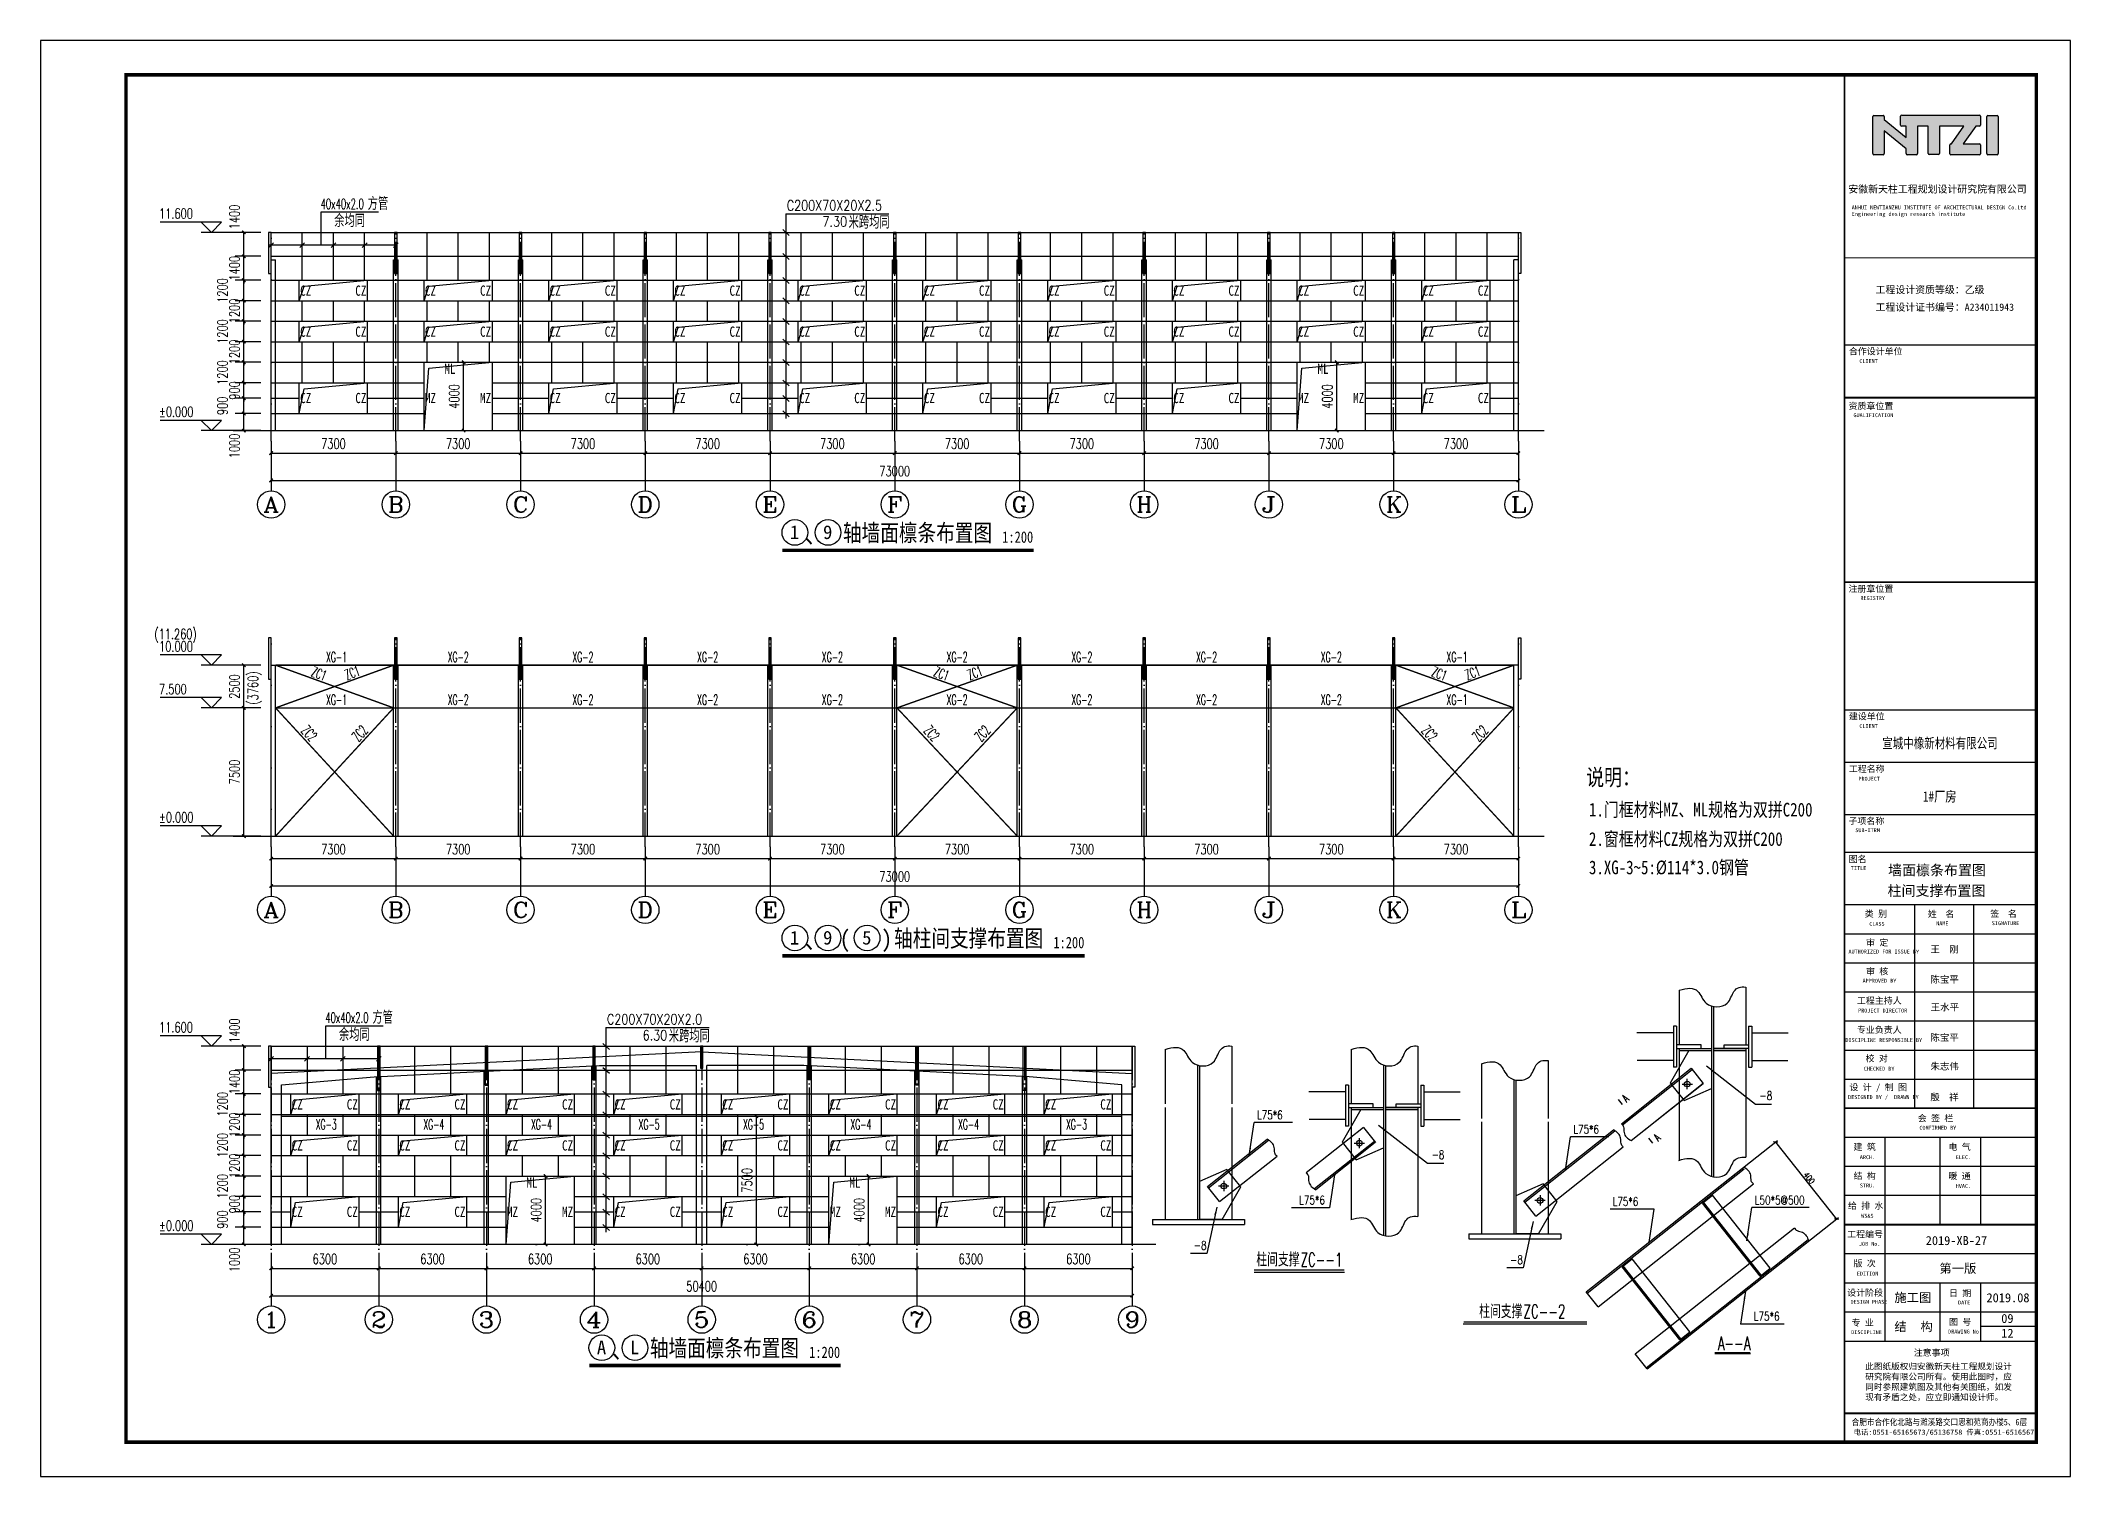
# Model space of a CAD drawing. Extents: x 37237700 to 37865026, y 138877 to 347670.
# Drawn here: x 37651666 to 37770466, y 138877 to 222877 of the extents above; entities that cross this region are included whole.
import ezdxf
from ezdxf.enums import TextEntityAlignment as Align

# ---------------------------------------------------------------- set-up
doc = ezdxf.new("R2010")
doc.units = 0
doc.header["$LTSCALE"] = 1000
doc.header["$MEASUREMENT"] = 0
doc.linetypes.add('ACAD_ISO04W100', pattern=[30.5, 24, -3, 0.5, -3])
doc.linetypes.add('DOTE', pattern=[2.42, 2, -0.2, 0.02, -0.2])
doc.layers.get('0').update_dxf_attribs({"linetype": 'CONTINUOUS'})
doc.layers.get('DEFPOINTS').update_dxf_attribs({"linetype": 'CONTINUOUS'})
for name, color, linetype in [('14', 2, 'CONTINUOUS'), ('46', 7, 'CONTINUOUS'), ('AXIS', 3, 'CONTINUOUS'), ('AXIS_TEXT', 7, 'CONTINUOUS'), ('DIM_ELEV', 3, 'CONTINUOUS'), ('DOTE', 1, 'ACAD_ISO04W100'), ('PUB_DIM', 3, 'CONTINUOUS'), ('PUB_TAB', 7, 'CONTINUOUS'), ('PUB_TEXT', 7, 'CONTINUOUS'), ('PUB_TITLE', 4, 'CONTINUOUS'), ('柱子', 3, 'CONTINUOUS'), ('标注', 4, 'CONTINUOUS')]:
    doc.layers.add(name, color=color, linetype=linetype)
doc.layers.add('PUB_WINDW', color=7, linetype='CONTINUOUS', plot=False)
doc.styles.add('-宋体', font='', dxfattribs={"width": 0.8})
doc.styles.add('-黑体', font='simhei.ttf')
doc.styles.add('_HZTXT', font='txt.shx', dxfattribs={"width": 0.8, "bigfont": 'hztxt.shx'})
doc.styles.add('_SIMPLEX', font='SIMPLEX', dxfattribs={"width": 0.8})
doc.styles.add('_TCH_AXIS', font='COMPLEX', dxfattribs={"bigfont": 'GBCBIG'})
doc.styles.add('_TCH_DIM', font='SIMPLEX', dxfattribs={"bigfont": 'GBCBIG'})
doc.styles.add('_TCH_DIM_T3', font='SIMPLEX', dxfattribs={"width": 0.705882, "bigfont": 'GBCBIG'})
doc.styles.add('_TXT', font='SIMPLEX.shx', dxfattribs={"width": 0.6})
doc.styles.add('DIM_FONT', font='SIMPLEX.shx', dxfattribs={"width": 0.8})
doc.styles.add('STYLE-黑体', font='simhei.ttf')
doc.styles.add('TQ', font='')
doc.styles.add('中文', font='', dxfattribs={"width": 0.8, "height": 1000})
doc.styles.add('标注', font='romans.shx', dxfattribs={"width": 0.8, "height": 450, "bigfont": 'hztxt.shx'})
doc.styles.get('-宋体').set_extended_font_data('SimSun')
doc.styles.get('TQ').set_extended_font_data('SimSun')
doc.styles.get('中文').set_extended_font_data('SimSun')
doc.dimstyles.new('_TCH_ARCH&&200', dxfattribs={"dimtxt": 595, "dimasz": 200, "dimexe": 500, "dimexo": 600, "dimgap": 252.5, "dimtad": 1, "dimdec": 0, "dimzin": 0, "dimdsep": 46, "dimtxsty": '_TCH_DIM_T3', "dimblk": 'ARCHTICK', "dimcen": 0.09, "dimclrt": 7, "dimazin": 2, "dimtfac": 1, "dimtdec": 0, "dimtix": 1, "dimtmove": 2, "dimatfit": 3, "dimfxl": 1, "dimtolj": 1, "dimtzin": 0, "dimarcsym": 0})
doc.dimstyles.new('ISO-25', dxfattribs={"dimtxt": 2.5, "dimasz": 200, "dimexe": 1.25, "dimexo": 0.625, "dimgap": 100, "dimtad": 1, "dimdec": 0, "dimdsep": 32, "dimtxsty": '标注', "dimcen": 2.5, "dimadec": 0, "dimazin": 0, "dimtfac": 1, "dimtdec": 0, "dimtmove": 2, "dimatfit": 3, "dimfxl": 1, "dimarcsym": 0})

msp = doc.modelspace()

# ---------------------------------------------------------------- texts
at = {"width": 0.8}
for s, style, p in [('C200X70X20X2.5', 'DIM_FONT', (37695336.6, 212934.8)), ('7.30', 'DIM_FONT', (37697428.7, 211994.4)), ('CZ', '-宋体', (37666856.8, 207949.8)), ('CZ', '-宋体', (37670084.3, 207949.8)), ('CZ', '-宋体', (37674156.8, 207949.8)), ('CZ', '-宋体', (37677384.3, 207949.8)), ('CZ', '-宋体', (37681456.8, 207949.8)), ('CZ', '-宋体', (37684684.3, 207949.8)), ('CZ', '-宋体', (37688756.8, 207949.8)), ('CZ', '-宋体', (37691984.3, 207949.8)), ('CZ', '-宋体', (37696056.8, 207949.8)), ('CZ', '-宋体', (37699284.3, 207949.8)), ('CZ', '-宋体', (37703356.8, 207949.8)), ('CZ', '-宋体', (37706584.3, 207949.8)), ('CZ', '-宋体', (37710656.8, 207949.8)), ('CZ', '-宋体', (37713884.3, 207949.8)), ('CZ', '-宋体', (37717956.8, 207949.8)), ('CZ', '-宋体', (37721184.3, 207949.8)), ('CZ', '-宋体', (37725256.8, 207949.8)), ('CZ', '-宋体', (37728484.3, 207949.8)), ('CZ', '-宋体', (37732556.8, 207949.8)), ('CZ', '-宋体', (37735784.3, 207949.8)), ('CZ', '-宋体', (37666856.8, 205549.8)), ('CZ', '-宋体', (37670084.3, 205549.8)), ('CZ', '-宋体', (37674156.8, 205549.8)), ('CZ', '-宋体', (37677384.3, 205549.8)), ('CZ', '-宋体', (37681456.8, 205549.8)), ('CZ', '-宋体', (37684684.3, 205549.8)), ('CZ', '-宋体', (37688756.8, 205549.8)), ('CZ', '-宋体', (37691984.3, 205549.8)), ('CZ', '-宋体', (37696056.8, 205549.8)), ('CZ', '-宋体', (37699284.3, 205549.8)), ('CZ', '-宋体', (37703356.8, 205549.8)), ('CZ', '-宋体', (37706584.3, 205549.8)), ('CZ', '-宋体', (37710656.8, 205549.8)), ('CZ', '-宋体', (37713884.3, 205549.8)), ('CZ', '-宋体', (37717956.8, 205549.8)), ('CZ', '-宋体', (37721184.3, 205549.8)), ('CZ', '-宋体', (37725256.8, 205549.8)), ('CZ', '-宋体', (37728484.3, 205549.8)), ('CZ', '-宋体', (37732556.8, 205549.8)), ('CZ', '-宋体', (37735784.3, 205549.8)), ('ML', '-宋体', (37675298, 203381.2)), ('ML', '-宋体', (37726398, 203381.2)), ('CZ', '-宋体', (37666856.8, 201666.5)), ('CZ', '-宋体', (37670084.3, 201666.5)), ('MZ', '-宋体', (37674156.8, 201666.5)), ('MZ', '-宋体', (37677384.3, 201666.5)), ('CZ', '-宋体', (37681456.8, 201666.5)), ('CZ', '-宋体', (37684684.3, 201666.5)), ('CZ', '-宋体', (37688756.8, 201666.5)), ('CZ', '-宋体', (37691984.3, 201666.5)), ('CZ', '-宋体', (37696056.8, 201666.5)), ('CZ', '-宋体', (37699284.3, 201666.5)), ('CZ', '-宋体', (37703356.8, 201666.5)), ('CZ', '-宋体', (37706584.3, 201666.5)), ('CZ', '-宋体', (37710656.8, 201666.5)), ('CZ', '-宋体', (37713884.3, 201666.5)), ('CZ', '-宋体', (37717956.8, 201666.5)), ('CZ', '-宋体', (37721184.3, 201666.5)), ('MZ', '-宋体', (37725256.8, 201666.5)), ('MZ', '-宋体', (37728484.3, 201666.5)), ('CZ', '-宋体', (37732556.8, 201666.5)), ('CZ', '-宋体', (37735784.3, 201666.5)), ('C200X70X20X2.0', 'DIM_FONT', (37684813, 165324.4)), ('6.30', 'DIM_FONT', (37686905, 164384)), ('CZ', '-宋体', (37666356.8, 160339.4)), ('CZ', '-宋体', (37669584.3, 160339.4)), ('CZ', '-宋体', (37672656.8, 160339.4)), ('CZ', '-宋体', (37675884.3, 160339.4)), ('CZ', '-宋体', (37678956.8, 160339.4)), ('CZ', '-宋体', (37682184.3, 160339.4)), ('CZ', '-宋体', (37685256.8, 160339.4)), ('CZ', '-宋体', (37688484.3, 160339.4)), ('CZ', '-宋体', (37691556.8, 160339.4)), ('CZ', '-宋体', (37694784.3, 160339.4)), ('CZ', '-宋体', (37697856.8, 160339.4)), ('CZ', '-宋体', (37701084.3, 160339.4)), ('CZ', '-宋体', (37704156.8, 160339.4)), ('CZ', '-宋体', (37707384.3, 160339.4)), ('CZ', '-宋体', (37710456.8, 160339.4)), ('CZ', '-宋体', (37713684.3, 160339.4)), ('CZ', '-宋体', (37666356.8, 157939.4)), ('CZ', '-宋体', (37669584.3, 157939.4)), ('CZ', '-宋体', (37672656.8, 157939.4)), ('CZ', '-宋体', (37675884.3, 157939.4)), ('CZ', '-宋体', (37678956.8, 157939.4)), ('CZ', '-宋体', (37682184.3, 157939.4)), ('CZ', '-宋体', (37685256.8, 157939.4)), ('CZ', '-宋体', (37688484.3, 157939.4)), ('CZ', '-宋体', (37691556.8, 157939.4)), ('CZ', '-宋体', (37694784.3, 157939.4)), ('CZ', '-宋体', (37697856.8, 157939.4)), ('CZ', '-宋体', (37701084.3, 157939.4)), ('CZ', '-宋体', (37704156.8, 157939.4)), ('CZ', '-宋体', (37707384.3, 157939.4)), ('CZ', '-宋体', (37710456.8, 157939.4)), ('CZ', '-宋体', (37713684.3, 157939.4)), ('ML', '-宋体', (37680098, 155770.8)), ('ML', '-宋体', (37698998, 155770.8)), ('CZ', '-宋体', (37666356.8, 154056.1)), ('CZ', '-宋体', (37669584.3, 154056.1)), ('CZ', '-宋体', (37672656.8, 154056.1)), ('CZ', '-宋体', (37675884.3, 154056.1)), ('MZ', '-宋体', (37678956.8, 154056.1)), ('MZ', '-宋体', (37682184.3, 154056.1)), ('CZ', '-宋体', (37685256.8, 154056.1)), ('CZ', '-宋体', (37688484.3, 154056.1)), ('CZ', '-宋体', (37691556.8, 154056.1)), ('CZ', '-宋体', (37694784.3, 154056.1)), ('MZ', '-宋体', (37697856.8, 154056.1)), ('MZ', '-宋体', (37701084.3, 154056.1)), ('CZ', '-宋体', (37704156.8, 154056.1)), ('CZ', '-宋体', (37707384.3, 154056.1)), ('CZ', '-宋体', (37710456.8, 154056.1)), ('CZ', '-宋体', (37713684.3, 154056.1))]:
    msp.add_text(s, height=600, dxfattribs=dict(at, style=style)).set_placement(p)
at = {"layer": '46', "linetype": 'Continuous', "style": '-黑体'}
for s, p in [('09', (37766419.2, 147852)), ('12', (37766419.2, 146987.2))]:
    msp.add_text(s, height=528.65, dxfattribs=at).set_placement(p)
at = {"layer": 'AXIS_TEXT', "style": '_TCH_AXIS'}
for s, width, p, p2 in [('A', 1.166667, (37664705.9, 195289.3), (37665611, 195289.3)), ('B', 1.235294, (37672005.9, 195289.3), (37672911, 195289.3)), ('C', 1.4, (37679305.9, 195289.3), (37680211, 195289.3)), ('D', 1.235294, (37686605.9, 195289.3), (37687511, 195289.3)), ('E', 1.3125, (37693905.9, 195289.3), (37694811, 195289.3)), ('F', 1.3125, (37701205.9, 195289.3), (37702111, 195289.3)), ('G', 1.166667, (37708505.9, 195289.3), (37709411, 195289.3)), ('H', 1.05, (37715805.9, 195289.3), (37716711, 195289.3)), ('J', 1.909091, (37723105.9, 195289.3), (37724011, 195289.3)), ('K', 1.105263, (37730405.9, 195289.3), (37731311, 195289.3)), ('L', 1.4, (37737705.9, 195289.3), (37738611, 195289.3)), ('A', 1.166667, (37664705.9, 171566.2), (37665611, 171566.2)), ('B', 1.235294, (37672005.9, 171566.2), (37672911, 171566.2)), ('C', 1.4, (37679305.9, 171566.2), (37680211, 171566.2)), ('D', 1.235294, (37686605.9, 171566.2), (37687511, 171566.2)), ('E', 1.3125, (37693905.9, 171566.2), (37694811, 171566.2)), ('F', 1.3125, (37701205.9, 171566.2), (37702111, 171566.2)), ('G', 1.166667, (37708505.9, 171566.2), (37709411, 171566.2)), ('H', 1.05, (37715805.9, 171566.2), (37716711, 171566.2)), ('J', 1.909091, (37723105.9, 171566.2), (37724011, 171566.2)), ('K', 1.105263, (37730405.9, 171566.2), (37731311, 171566.2)), ('L', 1.4, (37737705.9, 171566.2), (37738611, 171566.2)), ('1', 2.333333, (37664705.9, 147595.6), (37665611, 147595.6)), ('2', 1.5, (37671005.9, 147595.6), (37671911, 147595.6)), ('3', 1.5, (37677305.9, 147595.6), (37678211, 147595.6)), ('4', 1.3125, (37683605.9, 147595.6), (37684511, 147595.6)), ('5', 1.5, (37689905.9, 147595.6), (37690811, 147595.6)), ('6', 1.5, (37696205.9, 147595.6), (37697111, 147595.6)), ('7', 1.5, (37702505.9, 147595.6), (37703411, 147595.6)), ('8', 1.5, (37708805.9, 147595.6), (37709711, 147595.6)), ('9', 1.5, (37715105.9, 147595.6), (37716011, 147595.6))]:
    msp.add_text(s, height=905.1, dxfattribs=dict(at, width=width)).set_placement(p, p2, align=Align.FIT)
at = {"layer": 'PUB_TAB', "lineweight": -3, "style": 'STYLE-黑体'}
for s, width, p in [('宣城中橡新材料有限公司', 0.75, (37762833.4, 181474.5)), ('1#厂房', 0.8, (37762816.4, 178357.9))]:
    msp.add_text(s, height=600, dxfattribs=dict(at, width=width)).set_placement(p, align=Align.CENTER)
at = {"layer": 'PUB_TAB', "lineweight": -3, "style": 'STYLE-黑体', "width": 1.000119}
for s, p in [('墙面檩条布置图', (37762659.3, 174359.3)), ('柱间支撑布置图', (37762629.9, 173153.8))]:
    msp.add_text(s, height=600, dxfattribs=at).set_placement(p, align=Align.MIDDLE)
at = {"layer": 'PUB_TEXT'}
for s, height, style, width, p in [('11.600', 595, '_TCH_DIM', 0.705882, (37658600.7, 212460.5)), ('40x40x2.0', 600, '_TXT', 0.6, (37668053.7, 213025, 0)), ('余均同', 750, '_HZTXT', 0.8, (37668850.9, 211965, 0)), ('方管', 750, '_HZTXT', 0.8, (37670813.2, 212967, 0)), ('米跨均同', 750, '_HZTXT', 0.8, (37698957.3, 211879.6)), ('%%P0.000', 595, '_TCH_DIM', 0.705882, (37658600.7, 200860.5)), ('、', 1000, '-宋体', 0.9, (37696404.9, 193462)), ('轴墙面檩条布置图', 1000, '-宋体', 0.8, (37698625.7, 193580.9)), ('1:200', 666.67, '-宋体', 0.8, (37707948, 193500.1)), ('(11.260)', 600, '_SIMPLEX', 0.7, (37658323.8, 187859.5)), ('10.000', 595, '_TCH_DIM', 0.705882, (37658600.7, 187137.3)), ('XG-1', 600, '_SIMPLEX', 0.55, (37668376.5, 186515.6)), ('XG-2', 600, '_SIMPLEX', 0.55, (37675492.8, 186515.6)), ('XG-2', 600, '_SIMPLEX', 0.55, (37682792.8, 186515.6)), ('XG-2', 600, '_SIMPLEX', 0.55, (37690092.8, 186515.6)), ('XG-2', 600, '_SIMPLEX', 0.55, (37697392.8, 186515.6)), ('XG-2', 600, '_SIMPLEX', 0.55, (37704692.8, 186515.6)), ('XG-2', 600, '_SIMPLEX', 0.55, (37711992.8, 186515.6)), ('XG-2', 600, '_SIMPLEX', 0.55, (37719292.8, 186515.6)), ('XG-2', 600, '_SIMPLEX', 0.55, (37726592.8, 186515.6)), ('XG-1', 600, '_SIMPLEX', 0.55, (37733951.5, 186515.6)), ('7.500', 595, '_TCH_DIM', 0.705882, (37658600.7, 184637.3)), ('XG-1', 600, '_SIMPLEX', 0.55, (37668376.5, 184015.6)), ('XG-2', 600, '_SIMPLEX', 0.55, (37675492.8, 184015.6)), ('XG-2', 600, '_SIMPLEX', 0.55, (37682792.8, 184015.6)), ('XG-2', 600, '_SIMPLEX', 0.55, (37690092.8, 184015.6)), ('XG-2', 600, '_SIMPLEX', 0.55, (37697392.8, 184015.6)), ('XG-2', 600, '_SIMPLEX', 0.55, (37704692.8, 184015.6)), ('XG-2', 600, '_SIMPLEX', 0.55, (37711992.8, 184015.6)), ('XG-2', 600, '_SIMPLEX', 0.55, (37719292.8, 184015.6)), ('XG-2', 600, '_SIMPLEX', 0.55, (37726592.8, 184015.6)), ('XG-1', 600, '_SIMPLEX', 0.55, (37733951.5, 184015.6)), ('说明：', 960, '中文', 0.8, (37742128.7, 179299)), ('1.门框材料MZ、ML规格为双拼C200', 800, '-宋体', 0.8, (37742287.9, 177484.2)), ('%%P0.000', 595, '_TCH_DIM', 0.705882, (37658600.7, 177137.3)), ('2.窗框材料CZ规格为双拼C200', 800, '-宋体', 0.8, (37742287.9, 175766.7)), ('3.XG-3~5:%%C114*3.0钢管', 800, '-宋体', 0.8, (37742287.9, 174105.7)), ('、', 1000, '-宋体', 0.9, (37696404.9, 169738.9)), ('(   )', 1000, '-宋体', 0.9, (37698438.6, 169822.1)), ('轴柱间支撑布置图', 1000, '-宋体', 0.8, (37701619.4, 169857.7)), ('1:200', 666.67, '-宋体', 0.8, (37710941.7, 169776.9)), ('11.600', 595, '_TCH_DIM', 0.705882, (37658600.7, 164850.1)), ('40x40x2.0', 600, '_TXT', 0.6, (37668328.7, 165414.6, 0)), ('余均同', 750, '_HZTXT', 0.8, (37669125.9, 164354.6, 0)), ('方管', 750, '_HZTXT', 0.8, (37671088.2, 165356.6, 0)), ('米跨均同', 750, '_HZTXT', 0.8, (37688433.6, 164269.2)), ('XG-3', 600, '_SIMPLEX', 0.55, (37667766.2, 159166.7)), ('XG-4', 600, '_SIMPLEX', 0.55, (37674066.2, 159166.7)), ('XG-4', 600, '_SIMPLEX', 0.55, (37680366.2, 159166.7)), ('XG-5', 600, '_SIMPLEX', 0.55, (37686666.2, 159166.7)), ('XG-5', 600, '_SIMPLEX', 0.55, (37692777.9, 159166.7)), ('XG-4', 600, '_SIMPLEX', 0.55, (37699062.2, 159166.7)), ('XG-4', 600, '_SIMPLEX', 0.55, (37705362.2, 159166.7)), ('XG-3', 600, '_SIMPLEX', 0.55, (37711677.9, 159166.7)), ('%%P0.000', 595, '_TCH_DIM', 0.705882, (37658600.7, 153250.1)), ('轴墙面檩条布置图', 1000, '-宋体', 0.8, (37687325.7, 145887.2)), ('1:200', 666.67, '-宋体', 0.8, (37696648, 145806.4)), ('、', 1000, '-宋体', 0.9, (37685104.9, 145768.3))]:
    msp.add_text(s, height=height, dxfattribs=dict(at, style=style, width=width)).set_placement(p)
at = {"layer": 'PUB_TEXT', "style": '-宋体'}
for s, p in [('1', (37695524.1, 193717.6)), ('9', (37697462.9, 193717.6)), ('1', (37695524.1, 169994.4)), ('9', (37697462.9, 169994.4)), ('5', (37699750.5, 169994.4)), ('A', (37684224.1, 146023.9)), ('L', (37686162.9, 146023.9))]:
    msp.add_text(s, height=800, dxfattribs=at).set_placement(p)
at = {"layer": 'PUB_TEXT', "style": '_SIMPLEX'}
for s, rotation, width, p in [('(3760)', 90, 0.7, (37664393.5, 184031)), ('ZC1', 340.110155, 0.55, (37667460, 185701)), ('ZC1', 19.889845, 0.55, (37669607.2, 185455)), ('ZC1', 340.110155, 0.55, (37703895, 185701)), ('ZC1', 19.889845, 0.55, (37706042.2, 185455)), ('ZC1', 340.110155, 0.55, (37733030, 185701)), ('ZC1', 19.889845, 0.55, (37735177.2, 185455)), ('ZC2', 312.655403, 0.55, (37666876.7, 182466.3)), ('ZC2', 47.344597, 0.55, (37670284.6, 181830.6)), ('ZC2', 312.655403, 0.55, (37703311.7, 182466.3)), ('ZC2', 47.344597, 0.55, (37706719.6, 181830.6)), ('ZC2', 312.655403, 0.55, (37732446.7, 182466.3)), ('ZC2', 47.344597, 0.55, (37735854.6, 181830.6))]:
    msp.add_text(s, height=600, rotation=rotation, dxfattribs=dict(at, width=width)).set_placement(p)

# ---------------------------------------------------------------- blocks, each defined once
blk = doc.blocks.new('_ARROW')
blk.add_solid([(0, 0), (-1, 0.1), (-1, -0.1)])
blk = doc.blocks.new('A$C59B03F19')
for p, q in [((6200, 17631), (6200, 13118)), ((20725, 17631), (20725, 13118)), ((1000, 17373), (1000, 13118)), ((3520, 16150), (3520, 4106)), ((3680, 16111), (3680, 4106)), ((15525, 17373), (15525, 13118)), ((18045, 16150), (18045, 2865)), ((18205, 16111), (18205, 2829)), ((15069, 14578), (15069, 11378)), ((15309, 14578), (15069, 14578)), ((15309, 14578), (15309, 11378)), ((20941, 14578), (20941, 11378)), ((20941, 14578), (21181, 14578)), ((21181, 14578), (21181, 11378)), ((1000, 12838), (1000, 4106)), ((6200, 12838), (6200, 4106)), ((15069, 14058), (12222, 14058)), ((16271, 12678), (14823, 10143)), ((17228, 13118), (15309, 13118)), ((15311, 12838), (18045, 12838)), ((15525, 12838), (15525, 4106)), ((15525, 12678), (18045, 12678)), ((17228, 12838), (17228, 13118)), ((20938, 12838), (18205, 12838)), ((18205, 12838), (20725, 12838)), ((18205, 12678), (20725, 12678)), ((19021, 13118), (20941, 13118)), ((19021, 12838), (19021, 13118)), ((20725, 12838), (20725, 4349)), ((21181, 14058), (24027, 14058)), ((16467, 11288), (11999, 7735)), ((15069, 11898), (12236, 11898)), ((15309, 11378), (15069, 11378)), ((16467, 11288), (17401, 10109)), ((20941, 11378), (21181, 11378)), ((21181, 11898), (24014, 11898)), ((4313, 6676), (8963, 10360)), ((4387, 6581), (9072, 10293)), ((17331, 10198), (12652, 6492)), ((17398, 10113), (12761, 6425)), ((14823, 10143), (15913, 8766)), ((15752, 10061), (16552, 10061)), ((15913, 8766), (18045, 9707)), ((16152, 9661), (16152, 10461)), ((5811, 8019), (3680, 7078)), ((5244, 5500), (9726, 9050)), ((6902, 6642), (5811, 8019)), ((3680, 7078), (3680, 4106)), ((5244, 5500), (4313, 6676)), ((5969, 6714), (5169, 6714)), ((5454, 4106), (6902, 6642)), ((5569, 7114), (5569, 6314)), ((0, 4106), (7200, 4106)), ((0, 4106), (0, 3706)), ((0, 3706), (7200, 3706)), ((5454, 4106), (3680, 4106)), ((7200, 4106), (7200, 3706))]:
    blk.add_line(p, q)
for centre in [(16152, 10061), (5569, 6714)]:
    blk.add_circle(centre, 220)
for points, knots in [([(1000, 17373), (1599, 17573), (2495, 17671), (2994, 16007), (4866, 15978), (5204, 17523), (5805, 17680), (6200, 17631)], [45.9035933, 45.9035933, 45.9035933, 45.9035933, 126.9790862, 183.8703259, 265.4970924, 318.8111242, 381.0652945, 381.0652945, 381.0652945, 381.0652945]), ([(15525, 17373), (16124, 17573), (17019, 17671), (17519, 16007), (19391, 15978), (19729, 17523), (20330, 17680), (20725, 17631)], [45.9035933, 45.9035933, 45.9035933, 45.9035933, 126.9790862, 183.8703259, 265.4970924, 318.8111242, 381.0652945, 381.0652945, 381.0652945, 381.0652945]), ([(9726, 9050), (9639, 9112), (9505, 9290), (9580, 9920), (9238, 10200), (8963, 10360)], [50.9600392, 50.9600392, 50.9600392, 50.9600392, 69.2753747, 91.0482745, 134.0936971, 134.0936971, 134.0936971, 134.0936971]), ([(11999, 7735), (12086, 7673), (12220, 7495), (12144, 6865), (12486, 6585), (12761, 6425)], [50.9600392, 50.9600392, 50.9600392, 50.9600392, 69.2753747, 91.0482745, 134.0936971, 134.0936971, 134.0936971, 134.0936971]), ([(15494, 4096), (16093, 4297), (16989, 4395), (17488, 2730), (19360, 2701), (19694, 4226), (20273, 4396), (20725, 4349)], [45.9035933, 45.9035933, 45.9035933, 45.9035933, 126.9790862, 183.8703259, 265.4970924, 318.8111242, 378.5406113, 378.5406113, 378.5406113, 378.5406113])]:
    blk.add_open_spline(points, degree=3, knots=knots)
at = {"layer": 'PUB_TEXT'}
for p, q in [((7552, 9089), (7942, 11673)), ((10930, 11673), (7942, 11673)), ((17657, 11476), (21480, 8499)), ((21480, 8499), (22740, 8499)), ((14224, 7588), (13835, 5004)), ((5023, 5069), (4246, 1445)), ((13835, 5004), (10847, 5004)), ((4246, 1445), (2986, 1445))]:
    blk.add_line(p, q, dxfattribs=at)
at = {"layer": 'PUB_WINDW'}
for p, q in [((7949, 167), (14958, 167)), ((7949, 0), (15003, 0))]:
    blk.add_line(p, q, dxfattribs=at)
at = {"layer": 'PUB_TEXT', "xscale": 599.9999999999999, "yscale": 599.9999999999999, "zscale": 599.9999999999999}
for p, rotation in [((17657, 11476), 142.0898516232946), ((7552, 9089), 261.4229270669704), ((14224, 7588), 81.4229270669703), ((5023, 5069), 77.89170989418565)]:
    blk.add_blockref('_ARROW', p, dxfattribs=dict(at, rotation=rotation))
at = {"layer": 'PUB_TEXT'}
for s, height, style, width, p in [('L75*6', 672, '_TXT', 0.75, (8165, 11925)), ('-8', 672, '_TXT', 0.75, (21794, 8825)), ('L75*6', 672, '_TXT', 0.75, (11460, 5288)), ('-8', 672, '_TXT', 0.75, (3231, 1752)), ('柱间支撑', 1056, '_HZTXT', 0.8, (8109, 446)), ('ZC--1', 1056, '_TXT', 0.64, (11565, 446))]:
    blk.add_text(s, height=height, dxfattribs=dict(at, style=style, width=width)).set_placement(p)
blk = doc.blocks.new('_ArchTick')
at = {"color": 0, "linetype": 'ByBlock', "const_width": 0.4}
blk.add_lwpolyline([(-0.5, -0.5), (0.5, 0.5)], dxfattribs=at)
blk = doc.blocks.new('*D104')
at = {"layer": 'DEFPOINTS', "color": 0}
for p in [(16829, 13203), (29639, 13571), (21589, 7194)]:
    blk.add_point(p, dxfattribs=at)
at = {"layer": '标注', "color": 0, "lineweight": -2}
for p, q in [((16985, 13327), (25035, 19705)), ((24878, 19580), (29639, 13571)), ((21746, 7318), (29795, 13695))]:
    blk.add_line(p, q, dxfattribs=at)
at = {"layer": '标注', "color": 0, "lineweight": -2, "xscale": 250, "yscale": 250, "zscale": 250}
for p, rotation in [((24878, 19580), 128.3880387202953), ((29639, 13571), 308.3880387202952)]:
    blk.add_blockref('_ArchTick', p, dxfattribs=dict(at, rotation=rotation))
at = {"layer": '标注', "color": 0, "insert": (27513, 16778), "char_height": 450, "attachment_point": 5, "rotation": 308.38804, "style": '标注'}
blk.add_mtext('400', dxfattribs=at)
blk = doc.blocks.new('ly')
at = {"layer": 'PUB_TEXT', "insert": (-5884, 1715), "char_height": 212, "width": 5144.75, "attachment_point": 1, "style": 'TQ'}
blk.add_mtext('\\pt576;此图纸版权归安徽新天柱工程规划设计研究院有限公司所有。使用此图时，应同时参照建筑图及其他有关图纸，如发现有矛盾之处，应立即通知设计师。', dxfattribs=at)
blk = doc.blocks.new('tk0')
h = blk.add_hatch(color=256)
h.paths.add_polyline_path([(32852392, -1204546), (32853685, -1205603), (32853685, -1205878, 0.4142136), (32853749, -1205942), (32854275, -1205942, 0.4142136), (32854339, -1205878), (32854339, -1204280), (32854967, -1204280), (32854967, -1205875, 0.4142136), (32855031, -1205939), (32855571, -1205939, 0.4142136), (32855635, -1205875), (32855635, -1204280), (32857060, -1204280), (32856336, -1205302), (32856292, -1205302, 0.4142136), (32856228, -1205366), (32856228, -1205892, 0.4142136), (32856292, -1205956), (32857972, -1205956, 0.4142136), (32858036, -1205892), (32858036, -1205362, 0.4142136), (32857972, -1205298), (32857012, -1205298), (32857761, -1204270), (32857974, -1204270, 0.4142136), (32858038, -1204206), (32858038, -1203685, 0.4142136), (32857974, -1203621), (32853417, -1203621, 0.4142136), (32853353, -1203685), (32853353, -1204218, 0.4142136), (32853417, -1204282), (32853679, -1204282), (32853679, -1204939), (32852388, -1203885), (32852389, -1203708, 0.4148904), (32852325, -1203644), (32851789, -1203644, 0.4142136), (32851725, -1203708), (32851725, -1205882, 0.4142136), (32851789, -1205946), (32852328, -1205946, 0.4142136), (32852392, -1205882)])
h.paths.add_polyline_path([(32858400, -1205878, 0.4142136), (32858464, -1205942), (32858999, -1205942, 0.4142136), (32859063, -1205878), (32859063, -1203710, 0.4142136), (32858999, -1203646), (32858464, -1203646, 0.4142136), (32858400, -1203710)])
for p, q in [((32851725, -1205882), (32851725, -1203708)), ((32851789, -1203644), (32852325, -1203644)), ((32852389, -1203708), (32852388, -1203885)), ((32852388, -1203885), (32853679, -1204939)), ((32853685, -1205603), (32852392, -1204546)), ((32852392, -1204546), (32852392, -1205882)), ((32853353, -1204218), (32853353, -1203685)), ((32853417, -1203621), (32857974, -1203621)), ((32853679, -1204282), (32853417, -1204282)), ((32853679, -1204939), (32853679, -1204282)), ((32854967, -1204280), (32854339, -1204280)), ((32854339, -1204280), (32854339, -1205878)), ((32854967, -1205875), (32854967, -1204280)), ((32857060, -1204280), (32855635, -1204280)), ((32855635, -1204280), (32855635, -1205875)), ((32856336, -1205302), (32857060, -1204280)), ((32857761, -1204270), (32857012, -1205298)), ((32857974, -1204270), (32857761, -1204270)), ((32858038, -1203685), (32858038, -1204206)), ((32858400, -1205878), (32858400, -1203710)), ((32858464, -1203646), (32858999, -1203646)), ((32859063, -1203710), (32859063, -1205878)), ((32853685, -1205878), (32853685, -1205603)), ((32856228, -1205892), (32856228, -1205366)), ((32856292, -1205302), (32856336, -1205302)), ((32857012, -1205298), (32857972, -1205298)), ((32858036, -1205362), (32858036, -1205892)), ((32852328, -1205946), (32851789, -1205946)), ((32854275, -1205942), (32853749, -1205942)), ((32855571, -1205939), (32855031, -1205939)), ((32857972, -1205956), (32856292, -1205956)), ((32858999, -1205942), (32858464, -1205942))]:
    blk.add_line(p, q)
for centre, start, end in [((32851789, -1203708), 90, 180), ((32852325, -1203708), 359.86763, 90), ((32853417, -1203685), 90, 180), ((32853417, -1204218), 180, 270), ((32857974, -1203685), 0, 90), ((32857974, -1204206), 270, 0), ((32858464, -1203710), 90, 180), ((32858999, -1203710), 0, 90), ((32856292, -1205366), 90, 180), ((32857972, -1205362), 0, 90), ((32851789, -1205882), 180, 270), ((32852328, -1205882), 270, 0), ((32853749, -1205878), 180, 270), ((32854275, -1205878), 270, 0), ((32855031, -1205875), 180, 270), ((32855571, -1205875), 270, 0), ((32856292, -1205892), 180, 270), ((32857972, -1205892), 270, 0), ((32858464, -1205878), 180, 270), ((32858999, -1205878), 270, 0)]:
    blk.add_arc(centre, 64, start, end)
at = {"layer": 'PUB_TEXT'}
for p, q in [((32861287, -1201267), (32859815, -1201267)), ((32861287, -1201267), (32861287, -1202326)), ((32861287, -1281267), (32861287, -1280292)), ((32861292, -1281268), (32859731, -1281268))]:
    blk.add_line(p, q, dxfattribs=at)
at = {"layer": 'PUB_TITLE'}
for p, q in [((32861287, -1201267), (32850067, -1201267)), ((32854181, -1261723), (32854181, -1249823)), ((32857632, -1261723), (32857632, -1249823)), ((32850067, -1251523), (32861287, -1251523)), ((32850067, -1253223), (32861287, -1253223)), ((32850067, -1254923), (32861287, -1254923)), ((32850067, -1256623), (32861287, -1256623)), ((32850067, -1258323), (32861287, -1258323)), ((32850067, -1260023), (32861287, -1260023)), ((32850067, -1261723), (32861287, -1261723)), ((32850067, -1263423), (32861287, -1263423)), ((32852446, -1268523), (32852446, -1263423)), ((32855676, -1268523), (32855676, -1263423)), ((32858056, -1268523), (32858056, -1263423)), ((32850067, -1265123), (32861287, -1265123)), ((32850067, -1266823), (32861287, -1266823)), ((32852447, -1275368), (32852447, -1268523)), ((32850067, -1270223), (32861287, -1270223)), ((32850067, -1271946), (32861287, -1271946)), ((32855676, -1275368), (32855676, -1271946)), ((32858056, -1275368), (32858056, -1271946)), ((32850067, -1273646), (32861321, -1273646)), ((32861287, -1274507), (32858056, -1274507))]:
    blk.add_line(p, q, dxfattribs=at)
at = {"layer": 'PUB_TITLE', "lineweight": 40}
for p, q in [((32850062, -1220138), (32861282, -1220138)), ((32850067, -1268523), (32861287, -1268523)), ((32850067, -1279567), (32861287, -1279567))]:
    blk.add_line(p, q, dxfattribs=at)
for points, const_width in [([(32850067, -1201267), (32850067, -1281267)], 85), ([(32850067, -1211977), (32861287, -1211977)], 51), ([(32850067, -1217077), (32861287, -1217077)], 85), ([(32850067, -1220137), (32861287, -1220137)], 85), ([(32850067, -1230953), (32861287, -1230953)], 85), ([(32850067, -1238433), (32861287, -1238433)], 85), ([(32850067, -1241493), (32861287, -1241493)], 85), ([(32850067, -1244553), (32861287, -1244553)], 85), ([(32850067, -1246763), (32861287, -1246763)], 85), ([(32850067, -1249823), (32861287, -1249823)], 85), ([(32850067, -1261723), (32861287, -1261723)], 85), ([(32850067, -1275368), (32861232, -1275368)], 85)]:
    blk.add_lwpolyline(points, dxfattribs=dict(at, const_width=const_width))
at = {"layer": 'PUB_TITLE', "const_width": 85}
blk.add_lwpolyline([(32850067, -1268523), (32861287, -1268523)], dxfattribs=at)
at = {"layer": 'PUB_TEXT', "xscale": 1.700000002980232, "yscale": 1.700000002980232, "zscale": 1.700000002980232}
blk.add_blockref('ly', (32861287, -1279567), dxfattribs=at)
at = {"layer": '46', "linetype": 'Continuous', "style": '-黑体'}
for s, height, p in [('2019-XB-27 ', 528.65, (32854824, -1269734)), ('第一版', 528.7, (32855625, -1271359)), ('施工图', 528.7, (32852988, -1273068)), ('2019.08', 528.7, (32858381, -1273080)), ('结', 529, (32852988, -1274773)), ('构', 529, (32854517, -1274773))]:
    blk.add_text(s, height=height, dxfattribs=at).set_placement(p)
at = {"layer": 'PUB_TEXT', "style": 'TQ'}
for s, height, p in [('王  刚', 396, (32855098, -1252630)), ('陈宝平', 396, (32855098, -1254390)), ('王水平', 396, (32855110, -1256019)), ('陈宝平', 396, (32855098, -1257790)), ('朱志伟', 396, (32855098, -1259475)), ('殷  祥', 396, (32855098, -1261275)), (' 工程编号', 374, (32849973, -1269288)), ('      JOB No.', 229.5, (32849836, -1269778)), ('  版 次', 374, (32850089, -1270993)), (' 设计阶段', 374, (32849973, -1272709)), ('     EDITION', 229.5, (32849896, -1271521)), ('日 期', 374, (32856186, -1272730)), ('     DESIGN PHASE', 229.5, (32849526, -1273170)), ('         DATE', 229.5, (32855101, -1273208)), ('     DISCIPLINE', 229.5, (32849562, -1274943)), ('  专 业', 374, (32849973, -1274462)), ('     DRAWING No.', 229.5, (32855241, -1274909)), ('图 号', 374, (32856186, -1274413)), ('注意事项', 374, (32854126, -1276215)), ('电话:0551-65165673/65136758 传真:0551-65165673', 306, (32850607, -1280833))]:
    blk.add_text(s, height=height, dxfattribs=at).set_placement(p)
at = {"layer": 'PUB_TEXT', "style": 'TQ', "width": 0.85}
blk.add_text('合肥市合作化北路与濉溪路交口思和苑商办楼5、6层 ', height=374, dxfattribs=at).set_placement((32850490, -1280276))
at = {"layer": 'PUB_TEXT', "char_height": 425, "attachment_point": 1, "style": 'TQ'}
for s, insert in [('安徽新天柱工程规划设计研究院有限公司 ', (32850295, -1207742)), ('工程设计资质等级：乙级 ', (32851887, -1213629)), ('工程设计证书编号：A234011943 ', (32851887, -1214649))]:
    blk.add_mtext(s, dxfattribs=dict(at, insert=insert))
at = {"layer": 'PUB_TEXT', "attachment_point": 1, "style": 'TQ'}
for s, insert, char_height, width in [('ANHUI NEWTIANZHU INSTITUTE OF ARCHITECTURAL DESIGN Co.Ltd\\PEngineering design research institute', (32850492, -1208912), 229.5, 10514.71), ('合作设计单位', (32850326, -1217257), 374, 3498.52), ('CLIENT', (32850938, -1217903), 229.5, 4799.1), ('资质章位置', (32850304, -1220460), 374, 4250), ('GUALIFICATION', (32850593, -1221066), 229.5, 5361.8), ('注册章位置', (32850304, -1231147), 374, 3060), ('REGISTRY', (32851001, -1231763), 229.5, 4799.1), ('建设单位', (32850326, -1238613), 374, 2223.6), ('CLIENT', (32850938, -1239259), 229.5, 4799.1), ('工程名称', (32850323, -1241690), 374, 2223.6), ('PROJECT', (32850887, -1242340), 229.5, 4799.1), ('子项名称', (32850306, -1244736), 374, 2223.6), ('SUB-ITRM', (32850702, -1245348), 229.5, 4799.1), ('图名', (32850313, -1246965), 374, 2223.6), ('TITLE', (32850446, -1247564), 229.5, 4799.1), ('类 别', (32851257, -1250163), 374, 2223.6), ('CLASS', (32851517, -1250828), 229.5, 4799.1), ('姓  名', (32854946, -1250177), 374, 2324.97), ('NAME', (32855436, -1250803), 229.5, 4799.1), ('签  名', (32858602, -1250163), 374, 2948.14), ('SIGNATURE', (32858688, -1250788), 229.5, 4799.1), ('审 定', (32851331, -1251848), 374, 1610.68), ('AUTHORIZED FOR ISSUE BY', (32850303, -1252450), 229.5, 4799.1), ('APPROVED BY', (32851129, -1254157), 229.5, 4799.1), ('审 核', (32851328, -1253533), 374, 2855.71), ('工程主持人', (32850799, -1255246), 374, 3479.12), ('专业负责人', (32850797, -1256953), 374, 3323.07), ('PROJECT DIRECTOR', (32850866, -1255899), 229.5, 4799.1), ('DISCIPLINE RESPONSIBLE BY', (32850125, -1257623), 229.5, 4799.1), ('校 对', (32851305, -1258626), 374, 4012.28), ('设 计 / 制 图', (32850359, -1260315), 374, 5153.93), ('CHECKED BY', (32851196, -1259301), 229.5, 4799.1), ('DESIGNED BY /  DRAWN BY', (32850281, -1260962), 229.5, 4799.1), ('会 签 栏', (32854360, -1262126), 374, 4447.2), ('COMFIRMED BY', (32854453, -1262757), 229.5, 4799.1), ('建 筑', (32850598, -1263802), 374, 4012), ('电 气', (32856153, -1263802), 374, 4012), ('   ARCH.', (32850429, -1264477), 229.5, 4799.1), ('   ELEC.', (32856044, -1264477), 229.5, 4799.1), ('结 构', (32850598, -1265502), 374, 4012), ('   STRU.', (32850429, -1266133), 229.5, 4799.1), ('暖 通', (32856153, -1265502), 374, 4012), ('   HVAC.', (32856044, -1266163), 229.5, 4799.1), ('给 排 水', (32850268, -1267245), 374, 4447.2), ('   WS&S', (32850510, -1267906), 229.5, 4882.4)]:
    blk.add_mtext(s, dxfattribs=dict(at, insert=insert, char_height=char_height, width=width))
blk = doc.blocks.new('*D1859')
at = {"layer": 'DEFPOINTS', "color": 0}
for p in [(37693558, 159950), (37693558, 159950), (37693558, 152450)]:
    blk.add_point(p, dxfattribs=at)
at = {"layer": 'PUB_DIM', "color": 0, "lineweight": -2}
for p, q in [((37692958, 159950), (37693058, 159950)), ((37693558, 152450), (37693558, 159950)), ((37692958, 152450), (37693058, 152450))]:
    blk.add_line(p, q, dxfattribs=at)
at = {"layer": 'PUB_DIM', "color": 0, "lineweight": -2, "xscale": 200, "yscale": 200, "zscale": 200}
for p, rotation in [((37693558, 159950), 90), ((37693558, 152450), 270)]:
    blk.add_blockref('_ArchTick', p, dxfattribs=dict(at, rotation=rotation))
at = {"layer": 'PUB_DIM', "color": 7, "insert": (37693008, 156200), "char_height": 595, "attachment_point": 5, "rotation": 90, "style": '_TCH_DIM_T3'}
blk.add_mtext('\\A1;7500', dxfattribs=at)
blk = doc.blocks.new('*D1860')
at = {"layer": 'DEFPOINTS', "color": 0}
for p in [(37700125, 156450), (37700125, 156450), (37700125, 152450)]:
    blk.add_point(p, dxfattribs=at)
at = {"layer": 'PUB_DIM', "color": 0, "lineweight": -2}
for p, q in [((37699525, 156450), (37699625, 156450)), ((37700125, 152450), (37700125, 156450)), ((37699525, 152450), (37699625, 152450))]:
    blk.add_line(p, q, dxfattribs=at)
at = {"layer": 'PUB_DIM', "color": 0, "lineweight": -2, "xscale": 200, "yscale": 200, "zscale": 200}
for p, rotation in [((37700125, 156450), 90), ((37700125, 152450), 270)]:
    blk.add_blockref('_ArchTick', p, dxfattribs=dict(at, rotation=rotation))
at = {"layer": 'PUB_DIM', "color": 7, "insert": (37699575, 154450), "char_height": 595, "attachment_point": 5, "rotation": 90, "style": '_TCH_DIM_T3'}
blk.add_mtext('\\A1;4000', dxfattribs=at)
blk = doc.blocks.new('*D1861')
at = {"layer": 'DEFPOINTS', "color": 0}
for p in [(37681225, 156450), (37681225, 156450), (37681225, 152450)]:
    blk.add_point(p, dxfattribs=at)
at = {"layer": 'PUB_DIM', "color": 0, "lineweight": -2}
for p, q in [((37680625, 156450), (37680725, 156450)), ((37681225, 152450), (37681225, 156450)), ((37680625, 152450), (37680725, 152450))]:
    blk.add_line(p, q, dxfattribs=at)
at = {"layer": 'PUB_DIM', "color": 0, "lineweight": -2, "xscale": 200, "yscale": 200, "zscale": 200}
for p, rotation in [((37681225, 156450), 90), ((37681225, 152450), 270)]:
    blk.add_blockref('_ArchTick', p, dxfattribs=dict(at, rotation=rotation))
at = {"layer": 'PUB_DIM', "color": 7, "insert": (37680675, 154450), "char_height": 595, "attachment_point": 5, "rotation": 90, "style": '_TCH_DIM_T3'}
blk.add_mtext('\\A1;4000', dxfattribs=at)
blk = doc.blocks.new('*D1862')
at = {"layer": 'DEFPOINTS', "color": 0}
for p in [(37663561, 164050), (37665158, 164050), (37665158, 162650)]:
    blk.add_point(p, dxfattribs=at)
at = {"layer": 'PUB_DIM', "color": 0, "lineweight": -2}
for p, q in [((37664558, 164050), (37663061, 164050)), ((37663561, 162650), (37663561, 164050)), ((37664558, 162650), (37663061, 162650))]:
    blk.add_line(p, q, dxfattribs=at)
at = {"layer": 'PUB_DIM', "color": 0, "lineweight": -2, "xscale": 200, "yscale": 200, "zscale": 200}
for p, rotation in [((37663561, 164050), 90), ((37663561, 162650), 270)]:
    blk.add_blockref('_ArchTick', p, dxfattribs=dict(at, rotation=rotation))
at = {"layer": 'PUB_DIM', "color": 7, "insert": (37663011, 164950), "char_height": 595, "attachment_point": 5, "rotation": 90, "style": '_TCH_DIM_T3'}
blk.add_mtext('\\A1;1400', dxfattribs=at)
blk = doc.blocks.new('*D1863')
at = {"layer": 'DEFPOINTS', "color": 0}
for p in [(37663561, 162650), (37665158, 162650), (37665158, 161250)]:
    blk.add_point(p, dxfattribs=at)
at = {"layer": 'PUB_DIM', "color": 0, "lineweight": -2}
for p, q in [((37663561, 162650), (37663561, 162850)), ((37664558, 162650), (37663061, 162650)), ((37663561, 161250), (37663561, 162650)), ((37664558, 161250), (37663061, 161250)), ((37663561, 161250), (37663561, 161050))]:
    blk.add_line(p, q, dxfattribs=at)
at = {"layer": 'PUB_DIM', "color": 0, "lineweight": -2, "xscale": 200, "yscale": 200, "zscale": 200}
for p, rotation in [((37663561, 162650), 270), ((37663561, 161250), 90)]:
    blk.add_blockref('_ArchTick', p, dxfattribs=dict(at, rotation=rotation))
at = {"layer": 'PUB_DIM', "color": 7, "insert": (37663011, 161950), "char_height": 595, "attachment_point": 5, "rotation": 90, "style": '_TCH_DIM_T3'}
blk.add_mtext('\\A1;1400', dxfattribs=at)
blk = doc.blocks.new('*D1864')
at = {"layer": 'DEFPOINTS', "color": 0}
for p in [(37663561, 161250), (37665158, 161250), (37665158, 160050)]:
    blk.add_point(p, dxfattribs=at)
at = {"layer": 'PUB_DIM', "color": 0, "lineweight": -2}
for p, q in [((37664558, 161250), (37663061, 161250)), ((37663561, 160050), (37663561, 161250)), ((37664558, 160050), (37663061, 160050))]:
    blk.add_line(p, q, dxfattribs=at)
at = {"layer": 'PUB_DIM', "color": 0, "lineweight": -2, "xscale": 200, "yscale": 200, "zscale": 200}
for p, rotation in [((37663561, 161250), 90), ((37663561, 160050), 270)]:
    blk.add_blockref('_ArchTick', p, dxfattribs=dict(at, rotation=rotation))
at = {"layer": 'PUB_DIM', "color": 7, "insert": (37662311, 160650), "char_height": 595, "attachment_point": 5, "rotation": 90, "style": '_TCH_DIM_T3'}
blk.add_mtext('\\A1;1200', dxfattribs=at)
blk = doc.blocks.new('*D1865')
at = {"layer": 'DEFPOINTS', "color": 0}
for p in [(37663561, 160050), (37665158, 160050), (37665158, 158850)]:
    blk.add_point(p, dxfattribs=at)
at = {"layer": 'PUB_DIM', "color": 0, "lineweight": -2}
for p, q in [((37664558, 160050), (37663061, 160050)), ((37663561, 160050), (37663561, 160250)), ((37663561, 158850), (37663561, 160050)), ((37664558, 158850), (37663061, 158850)), ((37663561, 158850), (37663561, 158650))]:
    blk.add_line(p, q, dxfattribs=at)
at = {"layer": 'PUB_DIM', "color": 0, "lineweight": -2, "xscale": 200, "yscale": 200, "zscale": 200}
for p, rotation in [((37663561, 160050), 270), ((37663561, 158850), 90)]:
    blk.add_blockref('_ArchTick', p, dxfattribs=dict(at, rotation=rotation))
at = {"layer": 'PUB_DIM', "color": 7, "insert": (37663011, 159450), "char_height": 595, "attachment_point": 5, "rotation": 90, "style": '_TCH_DIM_T3'}
blk.add_mtext('\\A1;1200', dxfattribs=at)
blk = doc.blocks.new('*D1866')
at = {"layer": 'DEFPOINTS', "color": 0}
for p in [(37663561, 158850), (37665158, 158850), (37665158, 157650)]:
    blk.add_point(p, dxfattribs=at)
at = {"layer": 'PUB_DIM', "color": 0, "lineweight": -2}
for p, q in [((37664558, 158850), (37663061, 158850)), ((37663561, 157650), (37663561, 158850)), ((37664558, 157650), (37663061, 157650))]:
    blk.add_line(p, q, dxfattribs=at)
at = {"layer": 'PUB_DIM', "color": 0, "lineweight": -2, "xscale": 200, "yscale": 200, "zscale": 200}
for p, rotation in [((37663561, 158850), 90), ((37663561, 157650), 270)]:
    blk.add_blockref('_ArchTick', p, dxfattribs=dict(at, rotation=rotation))
at = {"layer": 'PUB_DIM', "color": 7, "insert": (37662311, 158250), "char_height": 595, "attachment_point": 5, "rotation": 90, "style": '_TCH_DIM_T3'}
blk.add_mtext('\\A1;1200', dxfattribs=at)
blk = doc.blocks.new('*D1867')
at = {"layer": 'DEFPOINTS', "color": 0}
for p in [(37663561, 157650), (37665158, 157650), (37665158, 156450)]:
    blk.add_point(p, dxfattribs=at)
at = {"layer": 'PUB_DIM', "color": 0, "lineweight": -2}
for p, q in [((37664558, 157650), (37663061, 157650)), ((37663561, 157650), (37663561, 157850)), ((37663561, 156450), (37663561, 157650)), ((37664558, 156450), (37663061, 156450)), ((37663561, 156450), (37663561, 156250))]:
    blk.add_line(p, q, dxfattribs=at)
at = {"layer": 'PUB_DIM', "color": 0, "lineweight": -2, "xscale": 200, "yscale": 200, "zscale": 200}
for p, rotation in [((37663561, 157650), 270), ((37663561, 156450), 90)]:
    blk.add_blockref('_ArchTick', p, dxfattribs=dict(at, rotation=rotation))
at = {"layer": 'PUB_DIM', "color": 7, "insert": (37663011, 157050), "char_height": 595, "attachment_point": 5, "rotation": 90, "style": '_TCH_DIM_T3'}
blk.add_mtext('\\A1;1200', dxfattribs=at)
blk = doc.blocks.new('*D1868')
at = {"layer": 'DEFPOINTS', "color": 0}
for p in [(37663561, 156450), (37665158, 156450), (37665158, 155250)]:
    blk.add_point(p, dxfattribs=at)
at = {"layer": 'PUB_DIM', "color": 0, "lineweight": -2}
for p, q in [((37664558, 156450), (37663061, 156450)), ((37663561, 155250), (37663561, 156450)), ((37664558, 155250), (37663061, 155250))]:
    blk.add_line(p, q, dxfattribs=at)
at = {"layer": 'PUB_DIM', "color": 0, "lineweight": -2, "xscale": 200, "yscale": 200, "zscale": 200}
for p, rotation in [((37663561, 156450), 90), ((37663561, 155250), 270)]:
    blk.add_blockref('_ArchTick', p, dxfattribs=dict(at, rotation=rotation))
at = {"layer": 'PUB_DIM', "color": 7, "insert": (37662311, 155850), "char_height": 595, "attachment_point": 5, "rotation": 90, "style": '_TCH_DIM_T3'}
blk.add_mtext('\\A1;1200', dxfattribs=at)
blk = doc.blocks.new('*D1869')
at = {"layer": 'DEFPOINTS', "color": 0}
for p in [(37663561, 155250), (37665158, 155250), (37665158, 154350)]:
    blk.add_point(p, dxfattribs=at)
at = {"layer": 'PUB_DIM', "color": 0, "lineweight": -2}
for p, q in [((37664558, 155250), (37663061, 155250)), ((37663561, 155250), (37663561, 155450)), ((37663561, 154350), (37663561, 155250)), ((37664558, 154350), (37663061, 154350)), ((37663561, 154350), (37663561, 154150))]:
    blk.add_line(p, q, dxfattribs=at)
at = {"layer": 'PUB_DIM', "color": 0, "lineweight": -2, "xscale": 200, "yscale": 200, "zscale": 200}
for p, rotation in [((37663561, 155250), 270), ((37663561, 154350), 90)]:
    blk.add_blockref('_ArchTick', p, dxfattribs=dict(at, rotation=rotation))
at = {"layer": 'PUB_DIM', "color": 7, "insert": (37663011, 154800), "char_height": 595, "attachment_point": 5, "rotation": 90, "style": '_TCH_DIM_T3'}
blk.add_mtext('\\A1;900', dxfattribs=at)
blk = doc.blocks.new('*D1870')
at = {"layer": 'DEFPOINTS', "color": 0}
for p in [(37663561, 154350), (37665158, 154350), (37665158, 153450)]:
    blk.add_point(p, dxfattribs=at)
at = {"layer": 'PUB_DIM', "color": 0, "lineweight": -2}
for p, q in [((37664558, 154350), (37663061, 154350)), ((37664558, 153450), (37663061, 153450)), ((37663561, 153450), (37663561, 154350))]:
    blk.add_line(p, q, dxfattribs=at)
at = {"layer": 'PUB_DIM', "color": 0, "lineweight": -2, "xscale": 200, "yscale": 200, "zscale": 200}
for p, rotation in [((37663561, 154350), 90), ((37663561, 153450), 270)]:
    blk.add_blockref('_ArchTick', p, dxfattribs=dict(at, rotation=rotation))
at = {"layer": 'PUB_DIM', "color": 7, "insert": (37662311, 153900), "char_height": 595, "attachment_point": 5, "rotation": 90, "style": '_TCH_DIM_T3'}
blk.add_mtext('\\A1;900', dxfattribs=at)
blk = doc.blocks.new('*D1871')
at = {"layer": 'DEFPOINTS', "color": 0}
for p in [(37663561, 153450), (37665158, 153450), (37665158, 152450)]:
    blk.add_point(p, dxfattribs=at)
at = {"layer": 'PUB_DIM', "color": 0, "lineweight": -2}
for p, q in [((37664558, 153450), (37663061, 153450)), ((37663561, 152450), (37663561, 153450)), ((37664558, 152450), (37663061, 152450))]:
    blk.add_line(p, q, dxfattribs=at)
at = {"layer": 'PUB_DIM', "color": 0, "lineweight": -2, "xscale": 200, "yscale": 200, "zscale": 200}
for p, rotation in [((37663561, 153450), 90), ((37663561, 152450), 270)]:
    blk.add_blockref('_ArchTick', p, dxfattribs=dict(at, rotation=rotation))
at = {"layer": 'PUB_DIM', "color": 7, "insert": (37663011, 151550), "char_height": 595, "attachment_point": 5, "rotation": 90, "style": '_TCH_DIM_T3'}
blk.add_mtext('\\A1;1000', dxfattribs=at)
blk = doc.blocks.new('*D1872')
at = {"layer": 'AXIS', "color": 0, "lineweight": -2}
for p, q in [((37665158, 151363), (37665158, 150548)), ((37665158, 151048), (37671458, 151048)), ((37671458, 151363), (37671458, 150548))]:
    blk.add_line(p, q, dxfattribs=at)
at = {"layer": 'DEFPOINTS', "color": 0}
for p in [(37665158, 151963), (37671458, 151963), (37671458, 151048)]:
    blk.add_point(p, dxfattribs=at)
at = {"layer": 'AXIS', "color": 0, "lineweight": -2, "xscale": 200, "yscale": 200, "zscale": 200, "rotation": 180}
blk.add_blockref('_ArchTick', (37665158, 151048), dxfattribs=at)
at = {"layer": 'AXIS', "color": 0, "lineweight": -2, "xscale": 200, "yscale": 200, "zscale": 200}
blk.add_blockref('_ArchTick', (37671458, 151048), dxfattribs=at)
at = {"layer": 'AXIS', "color": 7, "insert": (37668308, 151598), "char_height": 595, "attachment_point": 5, "style": '_TCH_DIM_T3'}
blk.add_mtext('\\A1;6300', dxfattribs=at)
blk = doc.blocks.new('*D1873')
at = {"layer": 'AXIS', "color": 0, "lineweight": -2}
for p, q in [((37671458, 151363), (37671458, 150548)), ((37671458, 151048), (37677758, 151048)), ((37677758, 151363), (37677758, 150548))]:
    blk.add_line(p, q, dxfattribs=at)
at = {"layer": 'DEFPOINTS', "color": 0}
for p in [(37671458, 151963), (37677758, 151963), (37677758, 151048)]:
    blk.add_point(p, dxfattribs=at)
at = {"layer": 'AXIS', "color": 0, "lineweight": -2, "xscale": 200, "yscale": 200, "zscale": 200, "rotation": 180}
blk.add_blockref('_ArchTick', (37671458, 151048), dxfattribs=at)
at = {"layer": 'AXIS', "color": 0, "lineweight": -2, "xscale": 200, "yscale": 200, "zscale": 200}
blk.add_blockref('_ArchTick', (37677758, 151048), dxfattribs=at)
at = {"layer": 'AXIS', "color": 7, "insert": (37674608, 151598), "char_height": 595, "attachment_point": 5, "style": '_TCH_DIM_T3'}
blk.add_mtext('\\A1;6300', dxfattribs=at)
blk = doc.blocks.new('*D1874')
at = {"layer": 'AXIS', "color": 0, "lineweight": -2}
for p, q in [((37677758, 151363), (37677758, 150548)), ((37677758, 151048), (37684058, 151048)), ((37684058, 151363), (37684058, 150548))]:
    blk.add_line(p, q, dxfattribs=at)
at = {"layer": 'DEFPOINTS', "color": 0}
for p in [(37677758, 151963), (37684058, 151963), (37684058, 151048)]:
    blk.add_point(p, dxfattribs=at)
at = {"layer": 'AXIS', "color": 0, "lineweight": -2, "xscale": 200, "yscale": 200, "zscale": 200, "rotation": 180}
blk.add_blockref('_ArchTick', (37677758, 151048), dxfattribs=at)
at = {"layer": 'AXIS', "color": 0, "lineweight": -2, "xscale": 200, "yscale": 200, "zscale": 200}
blk.add_blockref('_ArchTick', (37684058, 151048), dxfattribs=at)
at = {"layer": 'AXIS', "color": 7, "insert": (37680908, 151598), "char_height": 595, "attachment_point": 5, "style": '_TCH_DIM_T3'}
blk.add_mtext('\\A1;6300', dxfattribs=at)
blk = doc.blocks.new('*D1875')
at = {"layer": 'AXIS', "color": 0, "lineweight": -2}
for p, q in [((37684058, 151363), (37684058, 150548)), ((37684058, 151048), (37690358, 151048)), ((37690358, 151363), (37690358, 150548))]:
    blk.add_line(p, q, dxfattribs=at)
at = {"layer": 'DEFPOINTS', "color": 0}
for p in [(37684058, 151963), (37690358, 151963), (37690358, 151048)]:
    blk.add_point(p, dxfattribs=at)
at = {"layer": 'AXIS', "color": 0, "lineweight": -2, "xscale": 200, "yscale": 200, "zscale": 200, "rotation": 180}
blk.add_blockref('_ArchTick', (37684058, 151048), dxfattribs=at)
at = {"layer": 'AXIS', "color": 0, "lineweight": -2, "xscale": 200, "yscale": 200, "zscale": 200}
blk.add_blockref('_ArchTick', (37690358, 151048), dxfattribs=at)
at = {"layer": 'AXIS', "color": 7, "insert": (37687208, 151598), "char_height": 595, "attachment_point": 5, "style": '_TCH_DIM_T3'}
blk.add_mtext('\\A1;6300', dxfattribs=at)
blk = doc.blocks.new('*D1876')
at = {"layer": 'AXIS', "color": 0, "lineweight": -2}
for p, q in [((37690358, 151363), (37690358, 150548)), ((37690358, 151048), (37696658, 151048)), ((37696658, 151363), (37696658, 150548))]:
    blk.add_line(p, q, dxfattribs=at)
at = {"layer": 'DEFPOINTS', "color": 0}
for p in [(37690358, 151963), (37696658, 151963), (37696658, 151048)]:
    blk.add_point(p, dxfattribs=at)
at = {"layer": 'AXIS', "color": 0, "lineweight": -2, "xscale": 200, "yscale": 200, "zscale": 200, "rotation": 180}
blk.add_blockref('_ArchTick', (37690358, 151048), dxfattribs=at)
at = {"layer": 'AXIS', "color": 0, "lineweight": -2, "xscale": 200, "yscale": 200, "zscale": 200}
blk.add_blockref('_ArchTick', (37696658, 151048), dxfattribs=at)
at = {"layer": 'AXIS', "color": 7, "insert": (37693508, 151598), "char_height": 595, "attachment_point": 5, "style": '_TCH_DIM_T3'}
blk.add_mtext('\\A1;6300', dxfattribs=at)
blk = doc.blocks.new('*D1877')
at = {"layer": 'AXIS', "color": 0, "lineweight": -2}
for p, q in [((37696658, 151363), (37696658, 150548)), ((37696658, 151048), (37702958, 151048)), ((37702958, 151363), (37702958, 150548))]:
    blk.add_line(p, q, dxfattribs=at)
at = {"layer": 'DEFPOINTS', "color": 0}
for p in [(37696658, 151963), (37702958, 151963), (37702958, 151048)]:
    blk.add_point(p, dxfattribs=at)
at = {"layer": 'AXIS', "color": 0, "lineweight": -2, "xscale": 200, "yscale": 200, "zscale": 200, "rotation": 180}
blk.add_blockref('_ArchTick', (37696658, 151048), dxfattribs=at)
at = {"layer": 'AXIS', "color": 0, "lineweight": -2, "xscale": 200, "yscale": 200, "zscale": 200}
blk.add_blockref('_ArchTick', (37702958, 151048), dxfattribs=at)
at = {"layer": 'AXIS', "color": 7, "insert": (37699808, 151598), "char_height": 595, "attachment_point": 5, "style": '_TCH_DIM_T3'}
blk.add_mtext('\\A1;6300', dxfattribs=at)
blk = doc.blocks.new('*D1878')
at = {"layer": 'AXIS', "color": 0, "lineweight": -2}
for p, q in [((37702958, 151363), (37702958, 150548)), ((37702958, 151048), (37709258, 151048)), ((37709258, 151363), (37709258, 150548))]:
    blk.add_line(p, q, dxfattribs=at)
at = {"layer": 'DEFPOINTS', "color": 0}
for p in [(37702958, 151963), (37709258, 151963), (37709258, 151048)]:
    blk.add_point(p, dxfattribs=at)
at = {"layer": 'AXIS', "color": 0, "lineweight": -2, "xscale": 200, "yscale": 200, "zscale": 200, "rotation": 180}
blk.add_blockref('_ArchTick', (37702958, 151048), dxfattribs=at)
at = {"layer": 'AXIS', "color": 0, "lineweight": -2, "xscale": 200, "yscale": 200, "zscale": 200}
blk.add_blockref('_ArchTick', (37709258, 151048), dxfattribs=at)
at = {"layer": 'AXIS', "color": 7, "insert": (37706108, 151598), "char_height": 595, "attachment_point": 5, "style": '_TCH_DIM_T3'}
blk.add_mtext('\\A1;6300', dxfattribs=at)
blk = doc.blocks.new('*D1879')
at = {"layer": 'AXIS', "color": 0, "lineweight": -2}
for p, q in [((37709258, 151363), (37709258, 150548)), ((37709258, 151048), (37715558, 151048)), ((37715558, 151363), (37715558, 150548))]:
    blk.add_line(p, q, dxfattribs=at)
at = {"layer": 'DEFPOINTS', "color": 0}
for p in [(37709258, 151963), (37715558, 151963), (37715558, 151048)]:
    blk.add_point(p, dxfattribs=at)
at = {"layer": 'AXIS', "color": 0, "lineweight": -2, "xscale": 200, "yscale": 200, "zscale": 200, "rotation": 180}
blk.add_blockref('_ArchTick', (37709258, 151048), dxfattribs=at)
at = {"layer": 'AXIS', "color": 0, "lineweight": -2, "xscale": 200, "yscale": 200, "zscale": 200}
blk.add_blockref('_ArchTick', (37715558, 151048), dxfattribs=at)
at = {"layer": 'AXIS', "color": 7, "insert": (37712408, 151598), "char_height": 595, "attachment_point": 5, "style": '_TCH_DIM_T3'}
blk.add_mtext('\\A1;6300', dxfattribs=at)
blk = doc.blocks.new('*D1880')
at = {"layer": 'AXIS', "color": 0, "lineweight": -2}
for p, q in [((37665158, 151763), (37665158, 148948)), ((37715558, 151763), (37715558, 148948)), ((37665158, 149448), (37715558, 149448))]:
    blk.add_line(p, q, dxfattribs=at)
at = {"layer": 'DEFPOINTS', "color": 0}
for p in [(37665158, 152363), (37715558, 152363), (37715558, 149448)]:
    blk.add_point(p, dxfattribs=at)
at = {"layer": 'AXIS', "color": 0, "lineweight": -2, "xscale": 200, "yscale": 200, "zscale": 200, "rotation": 180}
blk.add_blockref('_ArchTick', (37665158, 149448), dxfattribs=at)
at = {"layer": 'AXIS', "color": 0, "lineweight": -2, "xscale": 200, "yscale": 200, "zscale": 200}
blk.add_blockref('_ArchTick', (37715558, 149448), dxfattribs=at)
at = {"layer": 'AXIS', "color": 7, "insert": (37690358, 149998), "char_height": 595, "attachment_point": 5, "style": '_TCH_DIM_T3'}
blk.add_mtext('\\A1;50400', dxfattribs=at)
blk = doc.blocks.new('*D1881')
at = {"layer": 'DEFPOINTS', "color": 0}
for p in [(37663561, 186337), (37665158, 186337), (37665158, 183837)]:
    blk.add_point(p, dxfattribs=at)
at = {"layer": 'PUB_DIM', "color": 0, "lineweight": -2}
for p, q in [((37664558, 186337), (37663061, 186337)), ((37663561, 183837), (37663561, 186337)), ((37664558, 183837), (37663061, 183837))]:
    blk.add_line(p, q, dxfattribs=at)
at = {"layer": 'PUB_DIM', "color": 0, "lineweight": -2, "xscale": 200, "yscale": 200, "zscale": 200}
for p, rotation in [((37663561, 186337), 90), ((37663561, 183837), 270)]:
    blk.add_blockref('_ArchTick', p, dxfattribs=dict(at, rotation=rotation))
at = {"layer": 'PUB_DIM', "color": 7, "insert": (37663011, 185087), "char_height": 595, "attachment_point": 5, "rotation": 90, "style": '_TCH_DIM_T3'}
blk.add_mtext('\\A1;2500', dxfattribs=at)
blk = doc.blocks.new('*D1882')
at = {"layer": 'DEFPOINTS', "color": 0}
for p in [(37663561, 183837), (37665158, 183837), (37665158, 176337)]:
    blk.add_point(p, dxfattribs=at)
at = {"layer": 'PUB_DIM', "color": 0, "lineweight": -2}
for p, q in [((37664558, 183837), (37663061, 183837)), ((37663561, 176337), (37663561, 183837)), ((37664558, 176337), (37663061, 176337))]:
    blk.add_line(p, q, dxfattribs=at)
at = {"layer": 'PUB_DIM', "color": 0, "lineweight": -2, "xscale": 200, "yscale": 200, "zscale": 200}
for p, rotation in [((37663561, 183837), 90), ((37663561, 176337), 270)]:
    blk.add_blockref('_ArchTick', p, dxfattribs=dict(at, rotation=rotation))
at = {"layer": 'PUB_DIM', "color": 7, "insert": (37663011, 180087), "char_height": 595, "attachment_point": 5, "rotation": 90, "style": '_TCH_DIM_T3'}
blk.add_mtext('\\A1;7500', dxfattribs=at)
blk = doc.blocks.new('*D1883')
at = {"layer": 'DEFPOINTS', "color": 0}
for p in [(37727525, 204060), (37727525, 204060), (37727525, 200060)]:
    blk.add_point(p, dxfattribs=at)
at = {"layer": 'PUB_DIM', "color": 0, "lineweight": -2}
for p, q in [((37726925, 204060), (37727025, 204060)), ((37727525, 200060), (37727525, 204060)), ((37726925, 200060), (37727025, 200060))]:
    blk.add_line(p, q, dxfattribs=at)
at = {"layer": 'PUB_DIM', "color": 0, "lineweight": -2, "xscale": 200, "yscale": 200, "zscale": 200}
for p, rotation in [((37727525, 204060), 90), ((37727525, 200060), 270)]:
    blk.add_blockref('_ArchTick', p, dxfattribs=dict(at, rotation=rotation))
at = {"layer": 'PUB_DIM', "color": 7, "insert": (37726975, 202060), "char_height": 595, "attachment_point": 5, "rotation": 90, "style": '_TCH_DIM_T3'}
blk.add_mtext('\\A1;4000', dxfattribs=at)
blk = doc.blocks.new('*D1884')
at = {"layer": 'DEFPOINTS', "color": 0}
for p in [(37676425, 204060), (37676425, 204060), (37676425, 200060)]:
    blk.add_point(p, dxfattribs=at)
at = {"layer": 'PUB_DIM', "color": 0, "lineweight": -2}
for p, q in [((37675825, 204060), (37675925, 204060)), ((37676425, 200060), (37676425, 204060)), ((37675825, 200060), (37675925, 200060))]:
    blk.add_line(p, q, dxfattribs=at)
at = {"layer": 'PUB_DIM', "color": 0, "lineweight": -2, "xscale": 200, "yscale": 200, "zscale": 200}
for p, rotation in [((37676425, 204060), 90), ((37676425, 200060), 270)]:
    blk.add_blockref('_ArchTick', p, dxfattribs=dict(at, rotation=rotation))
at = {"layer": 'PUB_DIM', "color": 7, "insert": (37675875, 202060), "char_height": 595, "attachment_point": 5, "rotation": 90, "style": '_TCH_DIM_T3'}
blk.add_mtext('\\A1;4000', dxfattribs=at)
blk = doc.blocks.new('*D1885')
at = {"layer": 'DEFPOINTS', "color": 0}
for p in [(37663561, 211660), (37665158, 211660), (37665158, 210260)]:
    blk.add_point(p, dxfattribs=at)
at = {"layer": 'PUB_DIM', "color": 0, "lineweight": -2}
for p, q in [((37664558, 211660), (37663061, 211660)), ((37663561, 210260), (37663561, 211660)), ((37664558, 210260), (37663061, 210260))]:
    blk.add_line(p, q, dxfattribs=at)
at = {"layer": 'PUB_DIM', "color": 0, "lineweight": -2, "xscale": 200, "yscale": 200, "zscale": 200}
for p, rotation in [((37663561, 211660), 90), ((37663561, 210260), 270)]:
    blk.add_blockref('_ArchTick', p, dxfattribs=dict(at, rotation=rotation))
at = {"layer": 'PUB_DIM', "color": 7, "insert": (37663011, 212560), "char_height": 595, "attachment_point": 5, "rotation": 90, "style": '_TCH_DIM_T3'}
blk.add_mtext('\\A1;1400', dxfattribs=at)
blk = doc.blocks.new('*D1886')
at = {"layer": 'DEFPOINTS', "color": 0}
for p in [(37663561, 210260), (37665158, 210260), (37665158, 208860)]:
    blk.add_point(p, dxfattribs=at)
at = {"layer": 'PUB_DIM', "color": 0, "lineweight": -2}
for p, q in [((37663561, 210260), (37663561, 210460)), ((37664558, 210260), (37663061, 210260)), ((37663561, 208860), (37663561, 210260)), ((37664558, 208860), (37663061, 208860)), ((37663561, 208860), (37663561, 208660))]:
    blk.add_line(p, q, dxfattribs=at)
at = {"layer": 'PUB_DIM', "color": 0, "lineweight": -2, "xscale": 200, "yscale": 200, "zscale": 200}
for p, rotation in [((37663561, 210260), 270), ((37663561, 208860), 90)]:
    blk.add_blockref('_ArchTick', p, dxfattribs=dict(at, rotation=rotation))
at = {"layer": 'PUB_DIM', "color": 7, "insert": (37663011, 209560), "char_height": 595, "attachment_point": 5, "rotation": 90, "style": '_TCH_DIM_T3'}
blk.add_mtext('\\A1;1400', dxfattribs=at)
blk = doc.blocks.new('*D1887')
at = {"layer": 'DEFPOINTS', "color": 0}
for p in [(37663561, 208860), (37665158, 208860), (37665158, 207660)]:
    blk.add_point(p, dxfattribs=at)
at = {"layer": 'PUB_DIM', "color": 0, "lineweight": -2}
for p, q in [((37664558, 208860), (37663061, 208860)), ((37663561, 207660), (37663561, 208860)), ((37664558, 207660), (37663061, 207660))]:
    blk.add_line(p, q, dxfattribs=at)
at = {"layer": 'PUB_DIM', "color": 0, "lineweight": -2, "xscale": 200, "yscale": 200, "zscale": 200}
for p, rotation in [((37663561, 208860), 90), ((37663561, 207660), 270)]:
    blk.add_blockref('_ArchTick', p, dxfattribs=dict(at, rotation=rotation))
at = {"layer": 'PUB_DIM', "color": 7, "insert": (37662311, 208260), "char_height": 595, "attachment_point": 5, "rotation": 90, "style": '_TCH_DIM_T3'}
blk.add_mtext('\\A1;1200', dxfattribs=at)
blk = doc.blocks.new('*D1888')
at = {"layer": 'DEFPOINTS', "color": 0}
for p in [(37663561, 207660), (37665158, 207660), (37665158, 206460)]:
    blk.add_point(p, dxfattribs=at)
at = {"layer": 'PUB_DIM', "color": 0, "lineweight": -2}
for p, q in [((37664558, 207660), (37663061, 207660)), ((37663561, 207660), (37663561, 207860)), ((37663561, 206460), (37663561, 207660)), ((37664558, 206460), (37663061, 206460)), ((37663561, 206460), (37663561, 206260))]:
    blk.add_line(p, q, dxfattribs=at)
at = {"layer": 'PUB_DIM', "color": 0, "lineweight": -2, "xscale": 200, "yscale": 200, "zscale": 200}
for p, rotation in [((37663561, 207660), 270), ((37663561, 206460), 90)]:
    blk.add_blockref('_ArchTick', p, dxfattribs=dict(at, rotation=rotation))
at = {"layer": 'PUB_DIM', "color": 7, "insert": (37663011, 207060), "char_height": 595, "attachment_point": 5, "rotation": 90, "style": '_TCH_DIM_T3'}
blk.add_mtext('\\A1;1200', dxfattribs=at)
blk = doc.blocks.new('*D1889')
at = {"layer": 'DEFPOINTS', "color": 0}
for p in [(37663561, 206460), (37665158, 206460), (37665158, 205260)]:
    blk.add_point(p, dxfattribs=at)
at = {"layer": 'PUB_DIM', "color": 0, "lineweight": -2}
for p, q in [((37664558, 206460), (37663061, 206460)), ((37663561, 205260), (37663561, 206460)), ((37664558, 205260), (37663061, 205260))]:
    blk.add_line(p, q, dxfattribs=at)
at = {"layer": 'PUB_DIM', "color": 0, "lineweight": -2, "xscale": 200, "yscale": 200, "zscale": 200}
for p, rotation in [((37663561, 206460), 90), ((37663561, 205260), 270)]:
    blk.add_blockref('_ArchTick', p, dxfattribs=dict(at, rotation=rotation))
at = {"layer": 'PUB_DIM', "color": 7, "insert": (37662311, 205860), "char_height": 595, "attachment_point": 5, "rotation": 90, "style": '_TCH_DIM_T3'}
blk.add_mtext('\\A1;1200', dxfattribs=at)
blk = doc.blocks.new('*D1890')
at = {"layer": 'DEFPOINTS', "color": 0}
for p in [(37663561, 205260), (37665158, 205260), (37665158, 204060)]:
    blk.add_point(p, dxfattribs=at)
at = {"layer": 'PUB_DIM', "color": 0, "lineweight": -2}
for p, q in [((37664558, 205260), (37663061, 205260)), ((37663561, 205260), (37663561, 205460)), ((37663561, 204060), (37663561, 205260)), ((37664558, 204060), (37663061, 204060)), ((37663561, 204060), (37663561, 203860))]:
    blk.add_line(p, q, dxfattribs=at)
at = {"layer": 'PUB_DIM', "color": 0, "lineweight": -2, "xscale": 200, "yscale": 200, "zscale": 200}
for p, rotation in [((37663561, 205260), 270), ((37663561, 204060), 90)]:
    blk.add_blockref('_ArchTick', p, dxfattribs=dict(at, rotation=rotation))
at = {"layer": 'PUB_DIM', "color": 7, "insert": (37663011, 204660), "char_height": 595, "attachment_point": 5, "rotation": 90, "style": '_TCH_DIM_T3'}
blk.add_mtext('\\A1;1200', dxfattribs=at)
blk = doc.blocks.new('*D1891')
at = {"layer": 'DEFPOINTS', "color": 0}
for p in [(37663561, 204060), (37665158, 204060), (37665158, 202860)]:
    blk.add_point(p, dxfattribs=at)
at = {"layer": 'PUB_DIM', "color": 0, "lineweight": -2}
for p, q in [((37664558, 204060), (37663061, 204060)), ((37663561, 202860), (37663561, 204060)), ((37664558, 202860), (37663061, 202860))]:
    blk.add_line(p, q, dxfattribs=at)
at = {"layer": 'PUB_DIM', "color": 0, "lineweight": -2, "xscale": 200, "yscale": 200, "zscale": 200}
for p, rotation in [((37663561, 204060), 90), ((37663561, 202860), 270)]:
    blk.add_blockref('_ArchTick', p, dxfattribs=dict(at, rotation=rotation))
at = {"layer": 'PUB_DIM', "color": 7, "insert": (37662311, 203460), "char_height": 595, "attachment_point": 5, "rotation": 90, "style": '_TCH_DIM_T3'}
blk.add_mtext('\\A1;1200', dxfattribs=at)
blk = doc.blocks.new('*D1892')
at = {"layer": 'DEFPOINTS', "color": 0}
for p in [(37663561, 202860), (37665158, 202860), (37665158, 201960)]:
    blk.add_point(p, dxfattribs=at)
at = {"layer": 'PUB_DIM', "color": 0, "lineweight": -2}
for p, q in [((37664558, 202860), (37663061, 202860)), ((37664558, 201960), (37663061, 201960)), ((37663561, 202860), (37663561, 203060)), ((37663561, 201960), (37663561, 202860)), ((37663561, 201960), (37663561, 201760))]:
    blk.add_line(p, q, dxfattribs=at)
at = {"layer": 'PUB_DIM', "color": 0, "lineweight": -2, "xscale": 200, "yscale": 200, "zscale": 200}
for p, rotation in [((37663561, 202860), 270), ((37663561, 201960), 90)]:
    blk.add_blockref('_ArchTick', p, dxfattribs=dict(at, rotation=rotation))
at = {"layer": 'PUB_DIM', "color": 7, "insert": (37663011, 202410), "char_height": 595, "attachment_point": 5, "rotation": 90, "style": '_TCH_DIM_T3'}
blk.add_mtext('\\A1;900', dxfattribs=at)
blk = doc.blocks.new('*D1893')
at = {"layer": 'DEFPOINTS', "color": 0}
for p in [(37663561, 201960), (37665158, 201960), (37665158, 201060)]:
    blk.add_point(p, dxfattribs=at)
at = {"layer": 'PUB_DIM', "color": 0, "lineweight": -2}
for p, q in [((37664558, 201960), (37663061, 201960)), ((37663561, 201060), (37663561, 201960)), ((37664558, 201060), (37663061, 201060))]:
    blk.add_line(p, q, dxfattribs=at)
at = {"layer": 'PUB_DIM', "color": 0, "lineweight": -2, "xscale": 200, "yscale": 200, "zscale": 200}
for p, rotation in [((37663561, 201960), 90), ((37663561, 201060), 270)]:
    blk.add_blockref('_ArchTick', p, dxfattribs=dict(at, rotation=rotation))
at = {"layer": 'PUB_DIM', "color": 7, "insert": (37662311, 201510), "char_height": 595, "attachment_point": 5, "rotation": 90, "style": '_TCH_DIM_T3'}
blk.add_mtext('\\A1;900', dxfattribs=at)
blk = doc.blocks.new('*D1894')
at = {"layer": 'DEFPOINTS', "color": 0}
for p in [(37663561, 201060), (37665158, 201060), (37665158, 200060)]:
    blk.add_point(p, dxfattribs=at)
at = {"layer": 'PUB_DIM', "color": 0, "lineweight": -2}
for p, q in [((37664558, 201060), (37663061, 201060)), ((37663561, 200060), (37663561, 201060)), ((37664558, 200060), (37663061, 200060))]:
    blk.add_line(p, q, dxfattribs=at)
at = {"layer": 'PUB_DIM', "color": 0, "lineweight": -2, "xscale": 200, "yscale": 200, "zscale": 200}
for p, rotation in [((37663561, 201060), 90), ((37663561, 200060), 270)]:
    blk.add_blockref('_ArchTick', p, dxfattribs=dict(at, rotation=rotation))
at = {"layer": 'PUB_DIM', "color": 7, "insert": (37663011, 199160), "char_height": 595, "attachment_point": 5, "rotation": 90, "style": '_TCH_DIM_T3'}
blk.add_mtext('\\A1;1000', dxfattribs=at)
blk = doc.blocks.new('*D1895')
at = {"layer": 'AXIS', "color": 0, "lineweight": -2}
for p, q in [((37665158, 175110), (37665158, 174519)), ((37665158, 175019), (37672458, 175019)), ((37672458, 175110), (37672458, 174519))]:
    blk.add_line(p, q, dxfattribs=at)
at = {"layer": 'DEFPOINTS', "color": 0}
for p in [(37665158, 175710), (37672458, 175710), (37672458, 175019)]:
    blk.add_point(p, dxfattribs=at)
at = {"layer": 'AXIS', "color": 0, "lineweight": -2, "xscale": 200, "yscale": 200, "zscale": 200, "rotation": 180}
blk.add_blockref('_ArchTick', (37665158, 175019), dxfattribs=at)
at = {"layer": 'AXIS', "color": 0, "lineweight": -2, "xscale": 200, "yscale": 200, "zscale": 200}
blk.add_blockref('_ArchTick', (37672458, 175019), dxfattribs=at)
at = {"layer": 'AXIS', "color": 7, "insert": (37668808, 175569), "char_height": 595, "attachment_point": 5, "style": '_TCH_DIM_T3'}
blk.add_mtext('\\A1;7300', dxfattribs=at)
blk = doc.blocks.new('*D1896')
at = {"layer": 'AXIS', "color": 0, "lineweight": -2}
for p, q in [((37672458, 175110), (37672458, 174519)), ((37672458, 175019), (37679758, 175019)), ((37679758, 175110), (37679758, 174519))]:
    blk.add_line(p, q, dxfattribs=at)
at = {"layer": 'DEFPOINTS', "color": 0}
for p in [(37672458, 175710), (37679758, 175710), (37679758, 175019)]:
    blk.add_point(p, dxfattribs=at)
at = {"layer": 'AXIS', "color": 0, "lineweight": -2, "xscale": 200, "yscale": 200, "zscale": 200, "rotation": 180}
blk.add_blockref('_ArchTick', (37672458, 175019), dxfattribs=at)
at = {"layer": 'AXIS', "color": 0, "lineweight": -2, "xscale": 200, "yscale": 200, "zscale": 200}
blk.add_blockref('_ArchTick', (37679758, 175019), dxfattribs=at)
at = {"layer": 'AXIS', "color": 7, "insert": (37676108, 175569), "char_height": 595, "attachment_point": 5, "style": '_TCH_DIM_T3'}
blk.add_mtext('\\A1;7300', dxfattribs=at)
blk = doc.blocks.new('*D1897')
at = {"layer": 'AXIS', "color": 0, "lineweight": -2}
for p, q in [((37679758, 175110), (37679758, 174519)), ((37679758, 175019), (37687058, 175019)), ((37687058, 175110), (37687058, 174519))]:
    blk.add_line(p, q, dxfattribs=at)
at = {"layer": 'DEFPOINTS', "color": 0}
for p in [(37679758, 175710), (37687058, 175710), (37687058, 175019)]:
    blk.add_point(p, dxfattribs=at)
at = {"layer": 'AXIS', "color": 0, "lineweight": -2, "xscale": 200, "yscale": 200, "zscale": 200, "rotation": 180}
blk.add_blockref('_ArchTick', (37679758, 175019), dxfattribs=at)
at = {"layer": 'AXIS', "color": 0, "lineweight": -2, "xscale": 200, "yscale": 200, "zscale": 200}
blk.add_blockref('_ArchTick', (37687058, 175019), dxfattribs=at)
at = {"layer": 'AXIS', "color": 7, "insert": (37683408, 175569), "char_height": 595, "attachment_point": 5, "style": '_TCH_DIM_T3'}
blk.add_mtext('\\A1;7300', dxfattribs=at)
blk = doc.blocks.new('*D1898')
at = {"layer": 'AXIS', "color": 0, "lineweight": -2}
for p, q in [((37687058, 175110), (37687058, 174519)), ((37687058, 175019), (37694358, 175019)), ((37694358, 175110), (37694358, 174519))]:
    blk.add_line(p, q, dxfattribs=at)
at = {"layer": 'DEFPOINTS', "color": 0}
for p in [(37687058, 175710), (37694358, 175710), (37694358, 175019)]:
    blk.add_point(p, dxfattribs=at)
at = {"layer": 'AXIS', "color": 0, "lineweight": -2, "xscale": 200, "yscale": 200, "zscale": 200, "rotation": 180}
blk.add_blockref('_ArchTick', (37687058, 175019), dxfattribs=at)
at = {"layer": 'AXIS', "color": 0, "lineweight": -2, "xscale": 200, "yscale": 200, "zscale": 200}
blk.add_blockref('_ArchTick', (37694358, 175019), dxfattribs=at)
at = {"layer": 'AXIS', "color": 7, "insert": (37690708, 175569), "char_height": 595, "attachment_point": 5, "style": '_TCH_DIM_T3'}
blk.add_mtext('\\A1;7300', dxfattribs=at)
blk = doc.blocks.new('*D1899')
at = {"layer": 'AXIS', "color": 0, "lineweight": -2}
for p, q in [((37694358, 175110), (37694358, 174519)), ((37694358, 175019), (37701658, 175019)), ((37701658, 175110), (37701658, 174519))]:
    blk.add_line(p, q, dxfattribs=at)
at = {"layer": 'DEFPOINTS', "color": 0}
for p in [(37694358, 175710), (37701658, 175710), (37701658, 175019)]:
    blk.add_point(p, dxfattribs=at)
at = {"layer": 'AXIS', "color": 0, "lineweight": -2, "xscale": 200, "yscale": 200, "zscale": 200, "rotation": 180}
blk.add_blockref('_ArchTick', (37694358, 175019), dxfattribs=at)
at = {"layer": 'AXIS', "color": 0, "lineweight": -2, "xscale": 200, "yscale": 200, "zscale": 200}
blk.add_blockref('_ArchTick', (37701658, 175019), dxfattribs=at)
at = {"layer": 'AXIS', "color": 7, "insert": (37698008, 175569), "char_height": 595, "attachment_point": 5, "style": '_TCH_DIM_T3'}
blk.add_mtext('\\A1;7300', dxfattribs=at)
blk = doc.blocks.new('*D1900')
at = {"layer": 'AXIS', "color": 0, "lineweight": -2}
for p, q in [((37701658, 175110), (37701658, 174519)), ((37701658, 175019), (37708958, 175019)), ((37708958, 175110), (37708958, 174519))]:
    blk.add_line(p, q, dxfattribs=at)
at = {"layer": 'DEFPOINTS', "color": 0}
for p in [(37701658, 175710), (37708958, 175710), (37708958, 175019)]:
    blk.add_point(p, dxfattribs=at)
at = {"layer": 'AXIS', "color": 0, "lineweight": -2, "xscale": 200, "yscale": 200, "zscale": 200, "rotation": 180}
blk.add_blockref('_ArchTick', (37701658, 175019), dxfattribs=at)
at = {"layer": 'AXIS', "color": 0, "lineweight": -2, "xscale": 200, "yscale": 200, "zscale": 200}
blk.add_blockref('_ArchTick', (37708958, 175019), dxfattribs=at)
at = {"layer": 'AXIS', "color": 7, "insert": (37705308, 175569), "char_height": 595, "attachment_point": 5, "style": '_TCH_DIM_T3'}
blk.add_mtext('\\A1;7300', dxfattribs=at)
blk = doc.blocks.new('*D1901')
at = {"layer": 'AXIS', "color": 0, "lineweight": -2}
for p, q in [((37708958, 175110), (37708958, 174519)), ((37708958, 175019), (37716258, 175019)), ((37716258, 175110), (37716258, 174519))]:
    blk.add_line(p, q, dxfattribs=at)
at = {"layer": 'DEFPOINTS', "color": 0}
for p in [(37708958, 175710), (37716258, 175710), (37716258, 175019)]:
    blk.add_point(p, dxfattribs=at)
at = {"layer": 'AXIS', "color": 0, "lineweight": -2, "xscale": 200, "yscale": 200, "zscale": 200, "rotation": 180}
blk.add_blockref('_ArchTick', (37708958, 175019), dxfattribs=at)
at = {"layer": 'AXIS', "color": 0, "lineweight": -2, "xscale": 200, "yscale": 200, "zscale": 200}
blk.add_blockref('_ArchTick', (37716258, 175019), dxfattribs=at)
at = {"layer": 'AXIS', "color": 7, "insert": (37712608, 175569), "char_height": 595, "attachment_point": 5, "style": '_TCH_DIM_T3'}
blk.add_mtext('\\A1;7300', dxfattribs=at)
blk = doc.blocks.new('*D1902')
at = {"layer": 'AXIS', "color": 0, "lineweight": -2}
for p, q in [((37716258, 175110), (37716258, 174519)), ((37716258, 175019), (37723558, 175019)), ((37723558, 175110), (37723558, 174519))]:
    blk.add_line(p, q, dxfattribs=at)
at = {"layer": 'DEFPOINTS', "color": 0}
for p in [(37716258, 175710), (37723558, 175710), (37723558, 175019)]:
    blk.add_point(p, dxfattribs=at)
at = {"layer": 'AXIS', "color": 0, "lineweight": -2, "xscale": 200, "yscale": 200, "zscale": 200, "rotation": 180}
blk.add_blockref('_ArchTick', (37716258, 175019), dxfattribs=at)
at = {"layer": 'AXIS', "color": 0, "lineweight": -2, "xscale": 200, "yscale": 200, "zscale": 200}
blk.add_blockref('_ArchTick', (37723558, 175019), dxfattribs=at)
at = {"layer": 'AXIS', "color": 7, "insert": (37719908, 175569), "char_height": 595, "attachment_point": 5, "style": '_TCH_DIM_T3'}
blk.add_mtext('\\A1;7300', dxfattribs=at)
blk = doc.blocks.new('*D1903')
at = {"layer": 'AXIS', "color": 0, "lineweight": -2}
for p, q in [((37723558, 175110), (37723558, 174519)), ((37723558, 175019), (37730858, 175019)), ((37730858, 175110), (37730858, 174519))]:
    blk.add_line(p, q, dxfattribs=at)
at = {"layer": 'DEFPOINTS', "color": 0}
for p in [(37723558, 175710), (37730858, 175710), (37730858, 175019)]:
    blk.add_point(p, dxfattribs=at)
at = {"layer": 'AXIS', "color": 0, "lineweight": -2, "xscale": 200, "yscale": 200, "zscale": 200, "rotation": 180}
blk.add_blockref('_ArchTick', (37723558, 175019), dxfattribs=at)
at = {"layer": 'AXIS', "color": 0, "lineweight": -2, "xscale": 200, "yscale": 200, "zscale": 200}
blk.add_blockref('_ArchTick', (37730858, 175019), dxfattribs=at)
at = {"layer": 'AXIS', "color": 7, "insert": (37727208, 175569), "char_height": 595, "attachment_point": 5, "style": '_TCH_DIM_T3'}
blk.add_mtext('\\A1;7300', dxfattribs=at)
blk = doc.blocks.new('*D1904')
at = {"layer": 'AXIS', "color": 0, "lineweight": -2}
for p, q in [((37730858, 175110), (37730858, 174519)), ((37730858, 175019), (37738158, 175019)), ((37738158, 175110), (37738158, 174519))]:
    blk.add_line(p, q, dxfattribs=at)
at = {"layer": 'DEFPOINTS', "color": 0}
for p in [(37730858, 175710), (37738158, 175710), (37738158, 175019)]:
    blk.add_point(p, dxfattribs=at)
at = {"layer": 'AXIS', "color": 0, "lineweight": -2, "xscale": 200, "yscale": 200, "zscale": 200, "rotation": 180}
blk.add_blockref('_ArchTick', (37730858, 175019), dxfattribs=at)
at = {"layer": 'AXIS', "color": 0, "lineweight": -2, "xscale": 200, "yscale": 200, "zscale": 200}
blk.add_blockref('_ArchTick', (37738158, 175019), dxfattribs=at)
at = {"layer": 'AXIS', "color": 7, "insert": (37734508, 175569), "char_height": 595, "attachment_point": 5, "style": '_TCH_DIM_T3'}
blk.add_mtext('\\A1;7300', dxfattribs=at)
blk = doc.blocks.new('*D1905')
at = {"layer": 'AXIS', "color": 0, "lineweight": -2}
for p, q in [((37665158, 175110), (37665158, 172919)), ((37738158, 175110), (37738158, 172919)), ((37665158, 173419), (37738158, 173419))]:
    blk.add_line(p, q, dxfattribs=at)
at = {"layer": 'DEFPOINTS', "color": 0}
for p in [(37665158, 175710), (37738158, 175710), (37738158, 173419)]:
    blk.add_point(p, dxfattribs=at)
at = {"layer": 'AXIS', "color": 0, "lineweight": -2, "xscale": 200, "yscale": 200, "zscale": 200, "rotation": 180}
blk.add_blockref('_ArchTick', (37665158, 173419), dxfattribs=at)
at = {"layer": 'AXIS', "color": 0, "lineweight": -2, "xscale": 200, "yscale": 200, "zscale": 200}
blk.add_blockref('_ArchTick', (37738158, 173419), dxfattribs=at)
at = {"layer": 'AXIS', "color": 7, "insert": (37701658, 173969), "char_height": 595, "attachment_point": 5, "style": '_TCH_DIM_T3'}
blk.add_mtext('\\A1;73000', dxfattribs=at)
blk = doc.blocks.new('*D1906')
at = {"layer": 'AXIS', "color": 0, "lineweight": -2}
for p, q in [((37665158, 198833), (37665158, 198242)), ((37665158, 198742), (37672458, 198742)), ((37672458, 198833), (37672458, 198242))]:
    blk.add_line(p, q, dxfattribs=at)
at = {"layer": 'DEFPOINTS', "color": 0}
for p in [(37665158, 199433), (37672458, 199433), (37672458, 198742)]:
    blk.add_point(p, dxfattribs=at)
at = {"layer": 'AXIS', "color": 0, "lineweight": -2, "xscale": 200, "yscale": 200, "zscale": 200, "rotation": 180}
blk.add_blockref('_ArchTick', (37665158, 198742), dxfattribs=at)
at = {"layer": 'AXIS', "color": 0, "lineweight": -2, "xscale": 200, "yscale": 200, "zscale": 200}
blk.add_blockref('_ArchTick', (37672458, 198742), dxfattribs=at)
at = {"layer": 'AXIS', "color": 7, "insert": (37668808, 199292), "char_height": 595, "attachment_point": 5, "style": '_TCH_DIM_T3'}
blk.add_mtext('\\A1;7300', dxfattribs=at)
blk = doc.blocks.new('*D1907')
at = {"layer": 'AXIS', "color": 0, "lineweight": -2}
for p, q in [((37672458, 198833), (37672458, 198242)), ((37672458, 198742), (37679758, 198742)), ((37679758, 198833), (37679758, 198242))]:
    blk.add_line(p, q, dxfattribs=at)
at = {"layer": 'DEFPOINTS', "color": 0}
for p in [(37672458, 199433), (37679758, 199433), (37679758, 198742)]:
    blk.add_point(p, dxfattribs=at)
at = {"layer": 'AXIS', "color": 0, "lineweight": -2, "xscale": 200, "yscale": 200, "zscale": 200, "rotation": 180}
blk.add_blockref('_ArchTick', (37672458, 198742), dxfattribs=at)
at = {"layer": 'AXIS', "color": 0, "lineweight": -2, "xscale": 200, "yscale": 200, "zscale": 200}
blk.add_blockref('_ArchTick', (37679758, 198742), dxfattribs=at)
at = {"layer": 'AXIS', "color": 7, "insert": (37676108, 199292), "char_height": 595, "attachment_point": 5, "style": '_TCH_DIM_T3'}
blk.add_mtext('\\A1;7300', dxfattribs=at)
blk = doc.blocks.new('*D1908')
at = {"layer": 'AXIS', "color": 0, "lineweight": -2}
for p, q in [((37679758, 198833), (37679758, 198242)), ((37679758, 198742), (37687058, 198742)), ((37687058, 198833), (37687058, 198242))]:
    blk.add_line(p, q, dxfattribs=at)
at = {"layer": 'DEFPOINTS', "color": 0}
for p in [(37679758, 199433), (37687058, 199433), (37687058, 198742)]:
    blk.add_point(p, dxfattribs=at)
at = {"layer": 'AXIS', "color": 0, "lineweight": -2, "xscale": 200, "yscale": 200, "zscale": 200, "rotation": 180}
blk.add_blockref('_ArchTick', (37679758, 198742), dxfattribs=at)
at = {"layer": 'AXIS', "color": 0, "lineweight": -2, "xscale": 200, "yscale": 200, "zscale": 200}
blk.add_blockref('_ArchTick', (37687058, 198742), dxfattribs=at)
at = {"layer": 'AXIS', "color": 7, "insert": (37683408, 199292), "char_height": 595, "attachment_point": 5, "style": '_TCH_DIM_T3'}
blk.add_mtext('\\A1;7300', dxfattribs=at)
blk = doc.blocks.new('*D1909')
at = {"layer": 'AXIS', "color": 0, "lineweight": -2}
for p, q in [((37687058, 198833), (37687058, 198242)), ((37687058, 198742), (37694358, 198742)), ((37694358, 198833), (37694358, 198242))]:
    blk.add_line(p, q, dxfattribs=at)
at = {"layer": 'DEFPOINTS', "color": 0}
for p in [(37687058, 199433), (37694358, 199433), (37694358, 198742)]:
    blk.add_point(p, dxfattribs=at)
at = {"layer": 'AXIS', "color": 0, "lineweight": -2, "xscale": 200, "yscale": 200, "zscale": 200, "rotation": 180}
blk.add_blockref('_ArchTick', (37687058, 198742), dxfattribs=at)
at = {"layer": 'AXIS', "color": 0, "lineweight": -2, "xscale": 200, "yscale": 200, "zscale": 200}
blk.add_blockref('_ArchTick', (37694358, 198742), dxfattribs=at)
at = {"layer": 'AXIS', "color": 7, "insert": (37690708, 199292), "char_height": 595, "attachment_point": 5, "style": '_TCH_DIM_T3'}
blk.add_mtext('\\A1;7300', dxfattribs=at)
blk = doc.blocks.new('*D1910')
at = {"layer": 'AXIS', "color": 0, "lineweight": -2}
for p, q in [((37694358, 198833), (37694358, 198242)), ((37694358, 198742), (37701658, 198742)), ((37701658, 198833), (37701658, 198242))]:
    blk.add_line(p, q, dxfattribs=at)
at = {"layer": 'DEFPOINTS', "color": 0}
for p in [(37694358, 199433), (37701658, 199433), (37701658, 198742)]:
    blk.add_point(p, dxfattribs=at)
at = {"layer": 'AXIS', "color": 0, "lineweight": -2, "xscale": 200, "yscale": 200, "zscale": 200, "rotation": 180}
blk.add_blockref('_ArchTick', (37694358, 198742), dxfattribs=at)
at = {"layer": 'AXIS', "color": 0, "lineweight": -2, "xscale": 200, "yscale": 200, "zscale": 200}
blk.add_blockref('_ArchTick', (37701658, 198742), dxfattribs=at)
at = {"layer": 'AXIS', "color": 7, "insert": (37698008, 199292), "char_height": 595, "attachment_point": 5, "style": '_TCH_DIM_T3'}
blk.add_mtext('\\A1;7300', dxfattribs=at)
blk = doc.blocks.new('*D1911')
at = {"layer": 'AXIS', "color": 0, "lineweight": -2}
for p, q in [((37701658, 198833), (37701658, 198242)), ((37701658, 198742), (37708958, 198742)), ((37708958, 198833), (37708958, 198242))]:
    blk.add_line(p, q, dxfattribs=at)
at = {"layer": 'DEFPOINTS', "color": 0}
for p in [(37701658, 199433), (37708958, 199433), (37708958, 198742)]:
    blk.add_point(p, dxfattribs=at)
at = {"layer": 'AXIS', "color": 0, "lineweight": -2, "xscale": 200, "yscale": 200, "zscale": 200, "rotation": 180}
blk.add_blockref('_ArchTick', (37701658, 198742), dxfattribs=at)
at = {"layer": 'AXIS', "color": 0, "lineweight": -2, "xscale": 200, "yscale": 200, "zscale": 200}
blk.add_blockref('_ArchTick', (37708958, 198742), dxfattribs=at)
at = {"layer": 'AXIS', "color": 7, "insert": (37705308, 199292), "char_height": 595, "attachment_point": 5, "style": '_TCH_DIM_T3'}
blk.add_mtext('\\A1;7300', dxfattribs=at)
blk = doc.blocks.new('*D1912')
at = {"layer": 'AXIS', "color": 0, "lineweight": -2}
for p, q in [((37708958, 198833), (37708958, 198242)), ((37708958, 198742), (37716258, 198742)), ((37716258, 198833), (37716258, 198242))]:
    blk.add_line(p, q, dxfattribs=at)
at = {"layer": 'DEFPOINTS', "color": 0}
for p in [(37708958, 199433), (37716258, 199433), (37716258, 198742)]:
    blk.add_point(p, dxfattribs=at)
at = {"layer": 'AXIS', "color": 0, "lineweight": -2, "xscale": 200, "yscale": 200, "zscale": 200, "rotation": 180}
blk.add_blockref('_ArchTick', (37708958, 198742), dxfattribs=at)
at = {"layer": 'AXIS', "color": 0, "lineweight": -2, "xscale": 200, "yscale": 200, "zscale": 200}
blk.add_blockref('_ArchTick', (37716258, 198742), dxfattribs=at)
at = {"layer": 'AXIS', "color": 7, "insert": (37712608, 199292), "char_height": 595, "attachment_point": 5, "style": '_TCH_DIM_T3'}
blk.add_mtext('\\A1;7300', dxfattribs=at)
blk = doc.blocks.new('*D1913')
at = {"layer": 'AXIS', "color": 0, "lineweight": -2}
for p, q in [((37716258, 198833), (37716258, 198242)), ((37716258, 198742), (37723558, 198742)), ((37723558, 198833), (37723558, 198242))]:
    blk.add_line(p, q, dxfattribs=at)
at = {"layer": 'DEFPOINTS', "color": 0}
for p in [(37716258, 199433), (37723558, 199433), (37723558, 198742)]:
    blk.add_point(p, dxfattribs=at)
at = {"layer": 'AXIS', "color": 0, "lineweight": -2, "xscale": 200, "yscale": 200, "zscale": 200, "rotation": 180}
blk.add_blockref('_ArchTick', (37716258, 198742), dxfattribs=at)
at = {"layer": 'AXIS', "color": 0, "lineweight": -2, "xscale": 200, "yscale": 200, "zscale": 200}
blk.add_blockref('_ArchTick', (37723558, 198742), dxfattribs=at)
at = {"layer": 'AXIS', "color": 7, "insert": (37719908, 199292), "char_height": 595, "attachment_point": 5, "style": '_TCH_DIM_T3'}
blk.add_mtext('\\A1;7300', dxfattribs=at)
blk = doc.blocks.new('*D1914')
at = {"layer": 'AXIS', "color": 0, "lineweight": -2}
for p, q in [((37723558, 198833), (37723558, 198242)), ((37723558, 198742), (37730858, 198742)), ((37730858, 198833), (37730858, 198242))]:
    blk.add_line(p, q, dxfattribs=at)
at = {"layer": 'DEFPOINTS', "color": 0}
for p in [(37723558, 199433), (37730858, 199433), (37730858, 198742)]:
    blk.add_point(p, dxfattribs=at)
at = {"layer": 'AXIS', "color": 0, "lineweight": -2, "xscale": 200, "yscale": 200, "zscale": 200, "rotation": 180}
blk.add_blockref('_ArchTick', (37723558, 198742), dxfattribs=at)
at = {"layer": 'AXIS', "color": 0, "lineweight": -2, "xscale": 200, "yscale": 200, "zscale": 200}
blk.add_blockref('_ArchTick', (37730858, 198742), dxfattribs=at)
at = {"layer": 'AXIS', "color": 7, "insert": (37727208, 199292), "char_height": 595, "attachment_point": 5, "style": '_TCH_DIM_T3'}
blk.add_mtext('\\A1;7300', dxfattribs=at)
blk = doc.blocks.new('*D1915')
at = {"layer": 'AXIS', "color": 0, "lineweight": -2}
for p, q in [((37730858, 198833), (37730858, 198242)), ((37730858, 198742), (37738158, 198742)), ((37738158, 198833), (37738158, 198242))]:
    blk.add_line(p, q, dxfattribs=at)
at = {"layer": 'DEFPOINTS', "color": 0}
for p in [(37730858, 199433), (37738158, 199433), (37738158, 198742)]:
    blk.add_point(p, dxfattribs=at)
at = {"layer": 'AXIS', "color": 0, "lineweight": -2, "xscale": 200, "yscale": 200, "zscale": 200, "rotation": 180}
blk.add_blockref('_ArchTick', (37730858, 198742), dxfattribs=at)
at = {"layer": 'AXIS', "color": 0, "lineweight": -2, "xscale": 200, "yscale": 200, "zscale": 200}
blk.add_blockref('_ArchTick', (37738158, 198742), dxfattribs=at)
at = {"layer": 'AXIS', "color": 7, "insert": (37734508, 199292), "char_height": 595, "attachment_point": 5, "style": '_TCH_DIM_T3'}
blk.add_mtext('\\A1;7300', dxfattribs=at)
blk = doc.blocks.new('*D1916')
at = {"layer": 'AXIS', "color": 0, "lineweight": -2}
for p, q in [((37665158, 198833), (37665158, 196642)), ((37738158, 198833), (37738158, 196642)), ((37665158, 197142), (37738158, 197142))]:
    blk.add_line(p, q, dxfattribs=at)
at = {"layer": 'DEFPOINTS', "color": 0}
for p in [(37665158, 199433), (37738158, 199433), (37738158, 197142)]:
    blk.add_point(p, dxfattribs=at)
at = {"layer": 'AXIS', "color": 0, "lineweight": -2, "xscale": 200, "yscale": 200, "zscale": 200, "rotation": 180}
blk.add_blockref('_ArchTick', (37665158, 197142), dxfattribs=at)
at = {"layer": 'AXIS', "color": 0, "lineweight": -2, "xscale": 200, "yscale": 200, "zscale": 200}
blk.add_blockref('_ArchTick', (37738158, 197142), dxfattribs=at)
at = {"layer": 'AXIS', "color": 7, "insert": (37701658, 197692), "char_height": 595, "attachment_point": 5, "style": '_TCH_DIM_T3'}
blk.add_mtext('\\A1;73000', dxfattribs=at)
blk = doc.blocks.new('A$C6B4403C0')
for p, q in [((17372, 31411.3), (17372, 27156.9)), ((19892, 30189), (19892, 16903.2)), ((20052, 30149.5), (20052, 16867.5)), ((22572, 31669.3), (22572, 27156.9)), ((17155.9, 28616.9), (16915.9, 28616.9)), ((16915.9, 28616.9), (16915.9, 25416.9)), ((17155.9, 28616.9), (17155.9, 25416.9)), ((22788, 28616.9), (23028, 28616.9)), ((22788, 28616.9), (22788, 25416.9)), ((23028, 28616.9), (23028, 25416.9)), ((16915.9, 28096.9), (14069.4, 28096.9)), ((19075.3, 27156.9), (17155.9, 27156.9)), ((19075.3, 26876.9), (19075.3, 27156.9)), ((20868.6, 26876.9), (20868.6, 27156.9)), ((20868.6, 27156.9), (22788, 27156.9)), ((23028, 28096.9), (25874.5, 28096.9)), ((1945.1, 25680.3), (1945.1, 21426)), ((7145.1, 25938.4), (7145.1, 21426)), ((16915.9, 25936.9), (14082.9, 25936.9)), ((18118, 26716.9), (16669.9, 24181.4)), ((17155.9, 25416.9), (16915.9, 25416.9)), ((17158.6, 26876.9), (19892, 26876.9)), ((17372, 26876.9), (17372, 18145)), ((17372, 26716.9), (19892, 26716.9)), ((20052, 26876.9), (22572, 26876.9)), ((22785.3, 26876.9), (20052, 26876.9)), ((20052, 26716.9), (22572, 26716.9)), ((22572, 26876.9), (22572, 18387.5)), ((22788, 25416.9), (23028, 25416.9)), ((23028, 25936.9), (25861, 25936.9)), ((4465.1, 24458), (4465.1, 12414)), ((4625.1, 24418.5), (4625.1, 12414)), ((12856.7, 21003.3), (18314, 25326.8)), ((12946.3, 20921.2), (18388.5, 25232.8)), ((13618.8, 19693.3), (19245.5, 24151.1)), ((19245.5, 24151.1), (14608.5, 20463.3)), ((16669.9, 24181.4), (17760.5, 22804.8)), ((17599, 24100), (18399, 24100)), ((17999, 23700), (17999, 24500)), ((18314, 25326.8), (19248.6, 24147.2)), ((12613.3, 22883.3), (12923.6, 22493.2)), ((17760.5, 22804.8), (19892, 23745.8)), ((1945.1, 21146), (1945.1, 12414)), ((7145.1, 21146), (7145.1, 12414)), ((5257.8, 14983.1), (12245.9, 20519.3)), ((5332.4, 14889), (12354.7, 20452.5)), ((6189.3, 13807.3), (13007.9, 19209.4)), ((15320.5, 19479.3), (14994.7, 19888.9)), ((10117.5, 7886.4), (22403.7, 17620.2)), ((10192, 7792.4), (22432.1, 17489.6)), ((6756.5, 16326.2), (4625.1, 15385.2)), ((7847.1, 14949.6), (6756.5, 16326.2)), ((11048.9, 6710.7), (23165.8, 16310.2)), ((4625.1, 15385.2), (4625.1, 12414)), ((6189.3, 13807.3), (5257.8, 14983.1)), ((6914.3, 15021.6), (6114.3, 15021.6)), ((6399, 12414), (7847.1, 14949.6)), ((6514.3, 15421.6), (6514.3, 14621.6)), ((19186.1, 14815.9), (19969.9, 15436.9)), ((23698.4, 9120.3), (19186.1, 14815.9)), ((23776.8, 9182.4), (19264.5, 14878)), ((24482.3, 9741.3), (19969.9, 15436.9)), ((24482.3, 9741.3), (19969.9, 15436.9)), ((13946.7, 3053), (26370.1, 12895.5)), ((945.1, 12414), (8145.1, 12414)), ((945.1, 12414), (945.1, 12014)), ((945.1, 12014), (8145.1, 12014)), ((6399, 12414), (4625.1, 12414)), ((8145.1, 12414), (8145.1, 12014)), ((14803.7, 1971.4), (27430.8, 11975.2)), ((14878.2, 1877.3), (27471, 11854)), ((12915.5, 9848), (13699.3, 10469)), ((17427.8, 4152.4), (12915.5, 9848)), ((17506.2, 4214.5), (12993.9, 9910.1)), ((18211.7, 4773.4), (13699.3, 10469)), ((23698.4, 9120.3), (24482.3, 9741.3)), ((11048.9, 6710.7), (10117.5, 7886.4)), ((17427.8, 4152.4), (18211.7, 4773.4)), ((14878.2, 1877.3), (13946.7, 3053))]:
    blk.add_line(p, q)
for centre in [(17999, 24100), (6514.3, 15021.6)]:
    blk.add_circle(centre, 220)
for points, knots in [([(17372, 31411.3), (17971, 31611.7), (18866.8, 31709.7), (19365.9, 30045.4), (21238, 30016.4), (21576.4, 31561.3), (22176.8, 31718.2), (22572, 31669.3)], [45.90359326, 45.90359326, 45.90359326, 45.90359326, 126.9790862, 183.87032592, 265.49709239, 318.81112423, 381.06529451, 381.06529451, 381.06529451, 381.06529451]), ([(1945.1, 25680.3), (2544.2, 25880.7), (3439.9, 25978.8), (3939.1, 24314.4), (5811.1, 24285.4), (6149.5, 25830.3), (6750, 25987.2), (7145.1, 25938.4)], [45.90359326, 45.90359326, 45.90359326, 45.90359326, 126.9790862, 183.87032592, 265.49709239, 318.81112423, 381.06529451, 381.06529451, 381.06529451, 381.06529451]), ([(12856.7, 21003.3), (12943.7, 20941.3), (13077.2, 20763.2), (13002, 20133.3), (13344.1, 19853.8), (13618.8, 19693.3)], [50.96003925, 50.96003925, 50.96003925, 50.96003925, 69.27537467, 91.04827448, 134.09369709, 134.09369709, 134.09369709, 134.09369709]), ([(13007.9, 19209.4), (12920.9, 19271.4), (12787.4, 19449.5), (12862.6, 20079.4), (12520.6, 20358.9), (12245.9, 20519.3)], [50.96003925, 50.96003925, 50.96003925, 50.96003925, 69.27537467, 91.04827448, 134.09369709, 134.09369709, 134.09369709, 134.09369709]), ([(17341, 18134.8), (17940.1, 18335.2), (18835.9, 18433.2), (19335, 16768.8), (21207, 16739.9), (21541.1, 18265), (22119.9, 18434.5), (22572, 18387.5)], [45.90359326, 45.90359326, 45.90359326, 45.90359326, 126.9790862, 183.87032592, 265.49709239, 318.81112423, 378.54061126, 378.54061126, 378.54061126, 378.54061126]), ([(23165.8, 16310.2), (23078.7, 16372.3), (22945.3, 16550.3), (23020.5, 17180.2), (22678.4, 17459.7), (22403.7, 17620.2)], [50.96003925, 50.96003925, 50.96003925, 50.96003925, 69.27537467, 91.04827448, 134.09369709, 134.09369709, 134.09369709, 134.09369709]), ([(26370.1, 12895.5), (26410.6, 12796.6), (26553.4, 12625.9), (27183.8, 12555), (27377.6, 12158.1), (27471, 11854)], [50.96003925, 50.96003925, 50.96003925, 50.96003925, 69.27537467, 91.04827448, 134.09369709, 134.09369709, 134.09369709, 134.09369709])]:
    blk.add_open_spline(points, degree=3, knots=knots)
at = {"layer": 'PUB_TEXT'}
for p, q in [((19504.4, 25514.3), (23326.9, 22537.4)), ((23326.9, 22537.4), (24586.9, 22537.4)), ((8497.1, 17396.3), (8886.8, 19980.3)), ((11874.8, 19980.3), (8886.8, 19980.3)), ((15407.6, 14352.8), (11984, 14352.8)), ((15017.9, 11768.8), (15407.6, 14352.8)), ((22658.5, 11873.7), (23048.3, 14457.8)), ((27505.7, 14457.8), (23048.3, 14457.8)), ((5968.5, 13376.6), (5191, 9752.7)), ((5191, 9752.7), (3931, 9752.7)), ((22546.1, 7952.4), (22156.3, 5368.4)), ((25569, 5368.4), (22156.3, 5368.4))]:
    blk.add_line(p, q, dxfattribs=at)
at = {"layer": 'PUB_WINDW'}
for p, q in [((524.9, 5387.6), (10150.4, 5387.6)), ((563.9, 5554.2), (10169.9, 5554.2)), ((20151.1, 3159.1), (22917.4, 3159.1)), ((20151.1, 3087.3), (22929.7, 3087.3))]:
    blk.add_line(p, q, dxfattribs=at)
at = {"layer": 'PUB_TEXT'}
for p, xscale, yscale, zscale, rotation in [((19504.4, 25514.3), 600, 600, 600, 142.0898516232946), ((8497.1, 17396.3), 599.9999999999999, 599.9999999999999, 599.9999999999999, 261.4229270669704), ((5968.5, 13376.6), 600.0000000000001, 600.0000000000001, 600.0000000000001, 77.89170989418565), ((15017.9, 11768.8), 599.9999999999999, 599.9999999999999, 599.9999999999999, 261.4229270669704), ((22658.5, 11873.7), 599.9999999999999, 599.9999999999999, 599.9999999999999, 261.4229270669704), ((22546.1, 7952.4), 600, 600, 600, 81.4229270669703)]:
    blk.add_blockref('_ARROW', p, dxfattribs=dict(at, xscale=xscale, yscale=yscale, zscale=zscale, rotation=rotation))
at = {"layer": 'PUB_TEXT', "style": '_TXT', "width": 0.64}
for p in [(13263.2, 22652.1), (15743, 19595.7)]:
    blk.add_text('A', height=640, rotation=42.73396, dxfattribs=at).set_placement(p)
at = {"layer": 'PUB_TEXT'}
for s, height, style, width, p in [('-8', 672, '_TXT', 0.75, (23641.5, 22863.9)), ('L75*6', 672, '_TXT', 0.75, (9110, 20232.3)), ('L75*6', 672, '_TXT', 0.75, (12173.8, 14604.9)), ('L50*5@500', 672, '_TXT', 0.75, (23271.5, 14709.8)), ('-8', 672, '_TXT', 0.75, (4176.6, 10059.8)), ('柱间支撑', 1056, '_HZTXT', 0.8, (1762.1, 5833.9)), ('ZC--2', 1056, '_TXT', 0.64, (5218.3, 5833.9)), ('L75*6', 672, '_TXT', 0.75, (23196.6, 5651.6)), ('A--A', 1056, '_TXT', 0.64, (20380.2, 3351.7))]:
    blk.add_text(s, height=height, dxfattribs=dict(at, style=style, width=width)).set_placement(p)
at = {"layer": '标注'}
dim = blk.add_aligned_dim(p1=(16828.5, 13203.3), p2=(21589.2, 7194.1), distance=10269.4, text='400', dimstyle='ISO-25', override={"dimasz": 250, "dimexe": 200, "dimexo": 200, "dimblk1": 'ARCHTICK', "dimblk2": 'ARCHTICK', "dimsah": 1}, dxfattribs=at)
dim.commit()
dim.dimension.update_dxf_attribs({"geometry": '*D104', "text_midpoint": (27513, 16777.6)})

# ---------------------------------------------------------------- dimensions: what is measured, and where the dimension line sits
at = {"layer": 'AXIS'}
for p1, p2, distance, picture, middle in [((37665158.5, 199433), (37672458.5, 199433), -691.1, '*D1906', (37668808.5, 199291.9)), ((37672458.5, 199433), (37679758.5, 199433), -691.1, '*D1907', (37676108.5, 199291.9)), ((37679758.5, 199433), (37687058.5, 199433), -691.1, '*D1908', (37683408.5, 199291.9)), ((37687058.5, 199433), (37694358.5, 199433), -691.1, '*D1909', (37690708.5, 199291.9)), ((37694358.5, 199433), (37701658.5, 199433), -691.1, '*D1910', (37698008.5, 199291.9)), ((37701658.5, 199433), (37708958.5, 199433), -691.1, '*D1911', (37705308.5, 199291.9)), ((37708958.5, 199433), (37716258.5, 199433), -691.1, '*D1912', (37712608.5, 199291.9)), ((37716258.5, 199433), (37723558.5, 199433), -691.1, '*D1913', (37719908.5, 199291.9)), ((37723558.5, 199433), (37730858.5, 199433), -691.1, '*D1914', (37727208.5, 199291.9)), ((37730858.5, 199433), (37738158.5, 199433), -691.1, '*D1915', (37734508.5, 199291.9)), ((37665158.5, 199433), (37738158.5, 199433), -2291.1, '*D1916', (37701658.5, 197691.9)), ((37665158.5, 175709.8), (37672458.5, 175709.8), -691.1, '*D1895', (37668808.5, 175568.7)), ((37672458.5, 175709.8), (37679758.5, 175709.8), -691.1, '*D1896', (37676108.5, 175568.7)), ((37679758.5, 175709.8), (37687058.5, 175709.8), -691.1, '*D1897', (37683408.5, 175568.7)), ((37687058.5, 175709.8), (37694358.5, 175709.8), -691.1, '*D1898', (37690708.5, 175568.7)), ((37694358.5, 175709.8), (37701658.5, 175709.8), -691.1, '*D1899', (37698008.5, 175568.7)), ((37701658.5, 175709.8), (37708958.5, 175709.8), -691.1, '*D1900', (37705308.5, 175568.7)), ((37708958.5, 175709.8), (37716258.5, 175709.8), -691.1, '*D1901', (37712608.5, 175568.7)), ((37716258.5, 175709.8), (37723558.5, 175709.8), -691.1, '*D1902', (37719908.5, 175568.7)), ((37723558.5, 175709.8), (37730858.5, 175709.8), -691.1, '*D1903', (37727208.5, 175568.7)), ((37730858.5, 175709.8), (37738158.5, 175709.8), -691.1, '*D1904', (37734508.5, 175568.7)), ((37665158.5, 175709.8), (37738158.5, 175709.8), -2291.1, '*D1905', (37701658.5, 173968.7)), ((37665158.5, 152363.2), (37715558.5, 152363.2), -2915, '*D1880', (37690358.5, 149998.2)), ((37665158.5, 151963.2), (37671458.5, 151963.2), -915, '*D1872', (37668308.5, 151598.2)), ((37671458.5, 151963.2), (37677758.5, 151963.2), -915, '*D1873', (37674608.5, 151598.2)), ((37677758.5, 151963.2), (37684058.5, 151963.2), -915, '*D1874', (37680908.5, 151598.2)), ((37684058.5, 151963.2), (37690358.5, 151963.2), -915, '*D1875', (37687208.5, 151598.2)), ((37690358.5, 151963.2), (37696658.5, 151963.2), -915, '*D1876', (37693508.5, 151598.2)), ((37696658.5, 151963.2), (37702958.5, 151963.2), -915, '*D1877', (37699808.5, 151598.2)), ((37702958.5, 151963.2), (37709258.5, 151963.2), -915, '*D1878', (37706108.5, 151598.2)), ((37709258.5, 151963.2), (37715558.5, 151963.2), -915, '*D1879', (37712408.5, 151598.2))]:
    dim = msp.add_aligned_dim(p1=p1, p2=p2, distance=distance, dimstyle='_TCH_ARCH&&200', dxfattribs=at)
    dim.commit()
    dim.dimension.update_dxf_attribs({"geometry": picture, "text_midpoint": middle})
at = {"layer": 'PUB_DIM'}
for base, p1, p2, picture, middle in [((37663560.7, 211660.3), (37665158.5, 210260.3), (37665158.5, 211660.3), '*D1885', (37663010.7, 212560.3)), ((37663560.7, 208860.3), (37665158.5, 207660.3), (37665158.5, 208860.3), '*D1887', (37662310.7, 208260.3)), ((37663560.7, 206460.3), (37665158.5, 205260.3), (37665158.5, 206460.3), '*D1889', (37662310.7, 205860.3)), ((37663560.7, 204060.3), (37665158.5, 202860.3), (37665158.5, 204060.3), '*D1891', (37662310.7, 203460.3)), ((37663560.7, 201960.3), (37665158.5, 201060.3), (37665158.5, 201960.3), '*D1893', (37662310.7, 201510.3)), ((37663560.7, 201060.3), (37665158.5, 200060.3), (37665158.5, 201060.3), '*D1894', (37663010.7, 199160.3)), ((37663560.7, 164049.9), (37665158.5, 162649.9), (37665158.5, 164049.9), '*D1862', (37663010.7, 164949.9)), ((37663560.7, 161249.9), (37665158.5, 160049.9), (37665158.5, 161249.9), '*D1864', (37662310.7, 160649.9)), ((37663560.7, 158849.9), (37665158.5, 157649.9), (37665158.5, 158849.9), '*D1866', (37662310.7, 158249.9)), ((37663560.7, 156449.9), (37665158.5, 155249.9), (37665158.5, 156449.9), '*D1868', (37662310.7, 155849.9)), ((37663560.7, 154349.9), (37665158.5, 153449.9), (37665158.5, 154349.9), '*D1870', (37662310.7, 153899.9)), ((37663560.7, 153449.9), (37665158.5, 152449.9), (37665158.5, 153449.9), '*D1871', (37663010.7, 151549.9))]:
    dim = msp.add_linear_dim(base=base, p1=p1, p2=p2, angle=90, dimstyle='_TCH_ARCH&&200', dxfattribs=at)
    dim.commit()
    dim.dimension.update_dxf_attribs({"geometry": picture, "text_midpoint": middle, "dimtype": 129})
for p1, p2, distance, picture, middle in [((37665158.5, 208860.3), (37665158.5, 210260.3), 1597.8, '*D1886', (37663010.7, 209560.3)), ((37665158.5, 206460.3), (37665158.5, 207660.3), 1597.8, '*D1888', (37663010.7, 207060.3)), ((37665158.5, 204060.3), (37665158.5, 205260.3), 1597.8, '*D1890', (37663010.7, 204660.3)), ((37676425.3, 200060.3), (37676425.3, 204060.3), 0, '*D1884', (37675875.3, 202060.3)), ((37727525.3, 200060.3), (37727525.3, 204060.3), 0, '*D1883', (37726975.3, 202060.3)), ((37665158.5, 201960.3), (37665158.5, 202860.3), 1597.8, '*D1892', (37663010.7, 202410.3)), ((37665158.5, 183837.1), (37665158.5, 186337.1), 1597.8, '*D1881', (37663010.7, 185087.1)), ((37665158.5, 176337.1), (37665158.5, 183837.1), 1597.8, '*D1882', (37663010.7, 180087.1)), ((37665158.5, 161249.9), (37665158.5, 162649.9), 1597.8, '*D1863', (37663010.7, 161949.9)), ((37665158.5, 158849.9), (37665158.5, 160049.9), 1597.8, '*D1865', (37663010.7, 159449.9)), ((37693558, 152449.9), (37693558, 159949.9), 0, '*D1859', (37693008, 156199.9)), ((37665158.5, 156449.9), (37665158.5, 157649.9), 1597.8, '*D1867', (37663010.7, 157049.9)), ((37681225.3, 152449.9), (37681225.3, 156449.9), 0, '*D1861', (37680675.3, 154449.9)), ((37700125.3, 152449.9), (37700125.3, 156449.9), 0, '*D1860', (37699575.3, 154449.9)), ((37665158.5, 154349.9), (37665158.5, 155249.9), 1597.8, '*D1869', (37663010.7, 154799.9))]:
    dim = msp.add_aligned_dim(p1=p1, p2=p2, distance=distance, dimstyle='_TCH_ARCH&&200', dxfattribs=at)
    dim.commit()
    dim.dimension.update_dxf_attribs({"geometry": picture, "text_midpoint": middle})

# ---------------------------------------------------------------- linework, layer by layer
for p, q in [((37668081.9, 210913.9, 0), (37668081.9, 212855.1, 0)), ((37668081.9, 212855.1, 0), (37671438, 212855.1, 0)), ((37695275, 212750.2), (37701316.6, 212750.2)), ((37695275, 212750.2), (37695275, 200778.5)), ((37665158.5, 211660.3), (37665008.5, 211660.3)), ((37665008.5, 211660.3), (37665008.5, 209251.4)), ((37665158.5, 211660.3), (37665008.5, 211660.3)), ((37665158.5, 211660.3), (37738158.5, 211660.3)), ((37665158.5, 209251.4), (37665158.5, 211660.3)), ((37666983.5, 208860.3), (37666983.5, 211660.3)), ((37668808.5, 208860.3), (37668808.5, 211660.3)), ((37670633.5, 208860.3), (37670633.5, 211660.3)), ((37672383.5, 211660.3), (37672383.5, 209251.4)), ((37672533.5, 211660.3), (37672383.5, 211660.3)), ((37672383.5, 211660.3), (37672383.5, 209251.4)), ((37672533.5, 211660.3), (37672383.5, 211660.3)), ((37672533.5, 209251.4), (37672533.5, 211660.3)), ((37672533.5, 209251.4), (37672533.5, 211660.3)), ((37674283.5, 208860.3), (37674283.5, 211660.3)), ((37676108.5, 208860.3), (37676108.5, 211660.3)), ((37677933.5, 208860.3), (37677933.5, 211660.3)), ((37679683.5, 211660.3), (37679683.5, 209251.4)), ((37679833.5, 211660.3), (37679683.5, 211660.3)), ((37679683.5, 211660.3), (37679683.5, 209251.4)), ((37679833.5, 211660.3), (37679683.5, 211660.3)), ((37679833.5, 209251.4), (37679833.5, 211660.3)), ((37679833.5, 209251.4), (37679833.5, 211660.3)), ((37681583.5, 208860.3), (37681583.5, 211660.3)), ((37683408.5, 208860.3), (37683408.5, 211660.3)), ((37685233.5, 208860.3), (37685233.5, 211660.3)), ((37686983.5, 211660.3), (37686983.5, 209251.4)), ((37687133.5, 211660.3), (37686983.5, 211660.3)), ((37686983.5, 211660.3), (37686983.5, 209251.4)), ((37687133.5, 211660.3), (37686983.5, 211660.3)), ((37687133.5, 209251.4), (37687133.5, 211660.3)), ((37687133.5, 209251.4), (37687133.5, 211660.3)), ((37688883.5, 208860.3), (37688883.5, 211660.3)), ((37690708.5, 208860.3), (37690708.5, 211660.3)), ((37692533.5, 208860.3), (37692533.5, 211660.3)), ((37694283.5, 211660.3), (37694283.5, 209251.4)), ((37694433.5, 211660.3), (37694283.5, 211660.3)), ((37694283.5, 211660.3), (37694283.5, 209251.4)), ((37694433.5, 211660.3), (37694283.5, 211660.3)), ((37694433.5, 209251.4), (37694433.5, 211660.3)), ((37694433.5, 209251.4), (37694433.5, 211660.3)), ((37695101, 211819.1), (37695482.4, 211471)), ((37696183.5, 208860.3), (37696183.5, 211660.3)), ((37698008.5, 208860.3), (37698008.5, 211660.3)), ((37699833.5, 208860.3), (37699833.5, 211660.3)), ((37701583.5, 211660.3), (37701583.5, 209251.4)), ((37701733.5, 211660.3), (37701583.5, 211660.3)), ((37701583.5, 211660.3), (37701583.5, 209251.4)), ((37701733.5, 211660.3), (37701583.5, 211660.3)), ((37701733.5, 209251.4), (37701733.5, 211660.3)), ((37701733.5, 209251.4), (37701733.5, 211660.3)), ((37703483.5, 208860.3), (37703483.5, 211660.3)), ((37705308.5, 208860.3), (37705308.5, 211660.3)), ((37707133.5, 208860.3), (37707133.5, 211660.3)), ((37708883.5, 211660.3), (37708883.5, 209251.4)), ((37709033.5, 211660.3), (37708883.5, 211660.3)), ((37708883.5, 211660.3), (37708883.5, 209251.4)), ((37709033.5, 211660.3), (37708883.5, 211660.3)), ((37709033.5, 209251.4), (37709033.5, 211660.3)), ((37709033.5, 209251.4), (37709033.5, 211660.3)), ((37710783.5, 208860.3), (37710783.5, 211660.3)), ((37712608.5, 208860.3), (37712608.5, 211660.3)), ((37714433.5, 208860.3), (37714433.5, 211660.3)), ((37716183.5, 211660.3), (37716183.5, 209251.4)), ((37716333.5, 211660.3), (37716183.5, 211660.3)), ((37716183.5, 211660.3), (37716183.5, 209251.4)), ((37716333.5, 211660.3), (37716183.5, 211660.3)), ((37716333.5, 209251.4), (37716333.5, 211660.3)), ((37716333.5, 209251.4), (37716333.5, 211660.3)), ((37718083.5, 208860.3), (37718083.5, 211660.3)), ((37719908.5, 208860.3), (37719908.5, 211660.3)), ((37721733.5, 208860.3), (37721733.5, 211660.3)), ((37723483.5, 211660.3), (37723483.5, 209251.4)), ((37723633.5, 211660.3), (37723483.5, 211660.3)), ((37723483.5, 211660.3), (37723483.5, 209251.4)), ((37723633.5, 211660.3), (37723483.5, 211660.3)), ((37723633.5, 209251.4), (37723633.5, 211660.3)), ((37723633.5, 209251.4), (37723633.5, 211660.3)), ((37725383.5, 208860.3), (37725383.5, 211660.3)), ((37727208.5, 208860.3), (37727208.5, 211660.3)), ((37729033.5, 208860.3), (37729033.5, 211660.3)), ((37730783.5, 211660.3), (37730783.5, 209251.4)), ((37730933.5, 211660.3), (37730783.5, 211660.3)), ((37730783.5, 211660.3), (37730783.5, 209251.4)), ((37730933.5, 211660.3), (37730783.5, 211660.3)), ((37730933.5, 209251.4), (37730933.5, 211660.3)), ((37730933.5, 209251.4), (37730933.5, 211660.3)), ((37732683.5, 208860.3), (37732683.5, 211660.3)), ((37734508.5, 208860.3), (37734508.5, 211660.3)), ((37736333.5, 208860.3), (37736333.5, 211660.3)), ((37738158.5, 211660.3), (37738308.5, 211660.3)), ((37738158.5, 209251.4), (37738158.5, 211660.3)), ((37738158.5, 211660.3), (37738308.5, 211660.3)), ((37738308.5, 211660.3), (37738308.5, 209251.4)), ((37665295.5, 211050.9), (37665021.5, 210776.9)), ((37672505.8, 210913.9), (37665070.5, 210913.9)), ((37667120.5, 211050.9), (37666846.5, 210776.9)), ((37668945.5, 211050.9), (37668671.5, 210776.9)), ((37670770.5, 211050.9), (37670496.5, 210776.9)), ((37672595.5, 211050.9), (37672321.5, 210776.9)), ((37695101, 210419.1), (37695482.4, 210071)), ((37665008.5, 209251.4), (37665158.5, 209251.4)), ((37665008.5, 209251.4), (37665158.5, 209251.4)), ((37665158.5, 210260.3), (37738158.5, 210260.3)), ((37665158.5, 200060.3), (37665158.5, 210060.3)), ((37665158.5, 210060.3), (37665418.5, 210060.3)), ((37665418.5, 200060.3), (37665418.5, 210060.3)), ((37672328.5, 200060.3), (37672328.5, 210060.3)), ((37672328.5, 210060.3), (37672588.5, 210060.3)), ((37672383.5, 209251.4), (37672533.5, 209251.4)), ((37672383.5, 209251.4), (37672533.5, 209251.4)), ((37672588.5, 200060.3), (37672588.5, 210060.3)), ((37679628.5, 200060.3), (37679628.5, 210060.3)), ((37679628.5, 210060.3), (37679888.5, 210060.3)), ((37679683.5, 209251.4), (37679833.5, 209251.4)), ((37679683.5, 209251.4), (37679833.5, 209251.4)), ((37679888.5, 200060.3), (37679888.5, 210060.3)), ((37686928.5, 200060.3), (37686928.5, 210060.3)), ((37686928.5, 210060.3), (37687188.5, 210060.3)), ((37686983.5, 209251.4), (37687133.5, 209251.4)), ((37686983.5, 209251.4), (37687133.5, 209251.4)), ((37687188.5, 200060.3), (37687188.5, 210060.3)), ((37694228.5, 200060.3), (37694228.5, 210060.3)), ((37694228.5, 210060.3), (37694488.5, 210060.3)), ((37694283.5, 209251.4), (37694433.5, 209251.4)), ((37694283.5, 209251.4), (37694433.5, 209251.4)), ((37694488.5, 200060.3), (37694488.5, 210060.3)), ((37701528.5, 200060.3), (37701528.5, 210060.3)), ((37701528.5, 210060.3), (37701788.5, 210060.3)), ((37701583.5, 209251.4), (37701733.5, 209251.4)), ((37701583.5, 209251.4), (37701733.5, 209251.4)), ((37701788.5, 200060.3), (37701788.5, 210060.3)), ((37708828.5, 200060.3), (37708828.5, 210060.3)), ((37708828.5, 210060.3), (37709088.5, 210060.3)), ((37708883.5, 209251.4), (37709033.5, 209251.4)), ((37708883.5, 209251.4), (37709033.5, 209251.4)), ((37709088.5, 200060.3), (37709088.5, 210060.3)), ((37716128.5, 200060.3), (37716128.5, 210060.3)), ((37716128.5, 210060.3), (37716388.5, 210060.3)), ((37716183.5, 209251.4), (37716333.5, 209251.4)), ((37716183.5, 209251.4), (37716333.5, 209251.4)), ((37716388.5, 200060.3), (37716388.5, 210060.3)), ((37723428.5, 200060.3), (37723428.5, 210060.3)), ((37723428.5, 210060.3), (37723688.5, 210060.3)), ((37723483.5, 209251.4), (37723633.5, 209251.4)), ((37723483.5, 209251.4), (37723633.5, 209251.4)), ((37723688.5, 200060.3), (37723688.5, 210060.3)), ((37730728.5, 200060.3), (37730728.5, 210060.3)), ((37730728.5, 210060.3), (37730988.5, 210060.3)), ((37730783.5, 209251.4), (37730933.5, 209251.4)), ((37730783.5, 209251.4), (37730933.5, 209251.4)), ((37730988.5, 200060.3), (37730988.5, 210060.3)), ((37737898.5, 200060.3), (37737898.5, 210060.3)), ((37738158.5, 210060.3), (37737898.5, 210060.3)), ((37738158.5, 200060.3), (37738158.5, 210060.3)), ((37738308.5, 209251.4), (37738158.5, 209251.4)), ((37738308.5, 209251.4), (37738158.5, 209251.4)), ((37665158.5, 208860.3), (37738158.5, 208860.3)), ((37666808.5, 207660.3), (37666808.5, 208860.3)), ((37670808.5, 207660.3), (37670808.5, 208860.3)), ((37674108.5, 207660.3), (37674108.5, 208860.3)), ((37678108.5, 207660.3), (37678108.5, 208860.3)), ((37681408.5, 207660.3), (37681408.5, 208860.3)), ((37685408.5, 207660.3), (37685408.5, 208860.3)), ((37688708.5, 207660.3), (37688708.5, 208860.3)), ((37692708.5, 207660.3), (37692708.5, 208860.3)), ((37695101, 209019.1), (37695482.4, 208671)), ((37696008.5, 207660.3), (37696008.5, 208860.3)), ((37700008.5, 207660.3), (37700008.5, 208860.3)), ((37703308.5, 207660.3), (37703308.5, 208860.3)), ((37707308.5, 207660.3), (37707308.5, 208860.3)), ((37710608.5, 207660.3), (37710608.5, 208860.3)), ((37714608.5, 207660.3), (37714608.5, 208860.3)), ((37717908.5, 207660.3), (37717908.5, 208860.3)), ((37721908.5, 207660.3), (37721908.5, 208860.3)), ((37725208.5, 207660.3), (37725208.5, 208860.3)), ((37729208.5, 207660.3), (37729208.5, 208860.3)), ((37732508.5, 207660.3), (37732508.5, 208860.3)), ((37736508.5, 207660.3), (37736508.5, 208860.3)), ((37665158.5, 207660.3), (37738158.5, 207660.3)), ((37666983.5, 206460.3), (37666983.5, 207660.3)), ((37668808.5, 206460.3), (37668808.5, 207660.3)), ((37670633.5, 206460.3), (37670633.5, 207660.3)), ((37674283.5, 206460.3), (37674283.5, 207660.3)), ((37676108.5, 206460.3), (37676108.5, 207660.3)), ((37677933.5, 206460.3), (37677933.5, 207660.3)), ((37681583.5, 206460.3), (37681583.5, 207660.3)), ((37683408.5, 206460.3), (37683408.5, 207660.3)), ((37685233.5, 206460.3), (37685233.5, 207660.3)), ((37688883.5, 206460.3), (37688883.5, 207660.3)), ((37690708.5, 206460.3), (37690708.5, 207660.3)), ((37692533.5, 206460.3), (37692533.5, 207660.3)), ((37695101, 207819.1), (37695482.4, 207471)), ((37696183.5, 206460.3), (37696183.5, 207660.3)), ((37698008.5, 206460.3), (37698008.5, 207660.3)), ((37699833.5, 206460.3), (37699833.5, 207660.3)), ((37703483.5, 206460.3), (37703483.5, 207660.3)), ((37705308.5, 206460.3), (37705308.5, 207660.3)), ((37707133.5, 206460.3), (37707133.5, 207660.3)), ((37710783.5, 206460.3), (37710783.5, 207660.3)), ((37712608.5, 206460.3), (37712608.5, 207660.3)), ((37714433.5, 206460.3), (37714433.5, 207660.3)), ((37718083.5, 206460.3), (37718083.5, 207660.3)), ((37719908.5, 206460.3), (37719908.5, 207660.3)), ((37721733.5, 206460.3), (37721733.5, 207660.3)), ((37725383.5, 206460.3), (37725383.5, 207660.3)), ((37727208.5, 206460.3), (37727208.5, 207660.3)), ((37729033.5, 206460.3), (37729033.5, 207660.3)), ((37732683.5, 206460.3), (37732683.5, 207660.3)), ((37734508.5, 206460.3), (37734508.5, 207660.3)), ((37736333.5, 206460.3), (37736333.5, 207660.3)), ((37665158.5, 206460.3), (37738158.5, 206460.3)), ((37666808.5, 205260.3), (37666808.5, 206460.3)), ((37670808.5, 205260.3), (37670808.5, 206460.3)), ((37674108.5, 205260.3), (37674108.5, 206460.3)), ((37678108.5, 205260.3), (37678108.5, 206460.3)), ((37681408.5, 205260.3), (37681408.5, 206460.3)), ((37685408.5, 205260.3), (37685408.5, 206460.3)), ((37688708.5, 205260.3), (37688708.5, 206460.3)), ((37692708.5, 205260.3), (37692708.5, 206460.3)), ((37695101, 206619.1), (37695482.4, 206271)), ((37696008.5, 205260.3), (37696008.5, 206460.3)), ((37700008.5, 205260.3), (37700008.5, 206460.3)), ((37703308.5, 205260.3), (37703308.5, 206460.3)), ((37707308.5, 205260.3), (37707308.5, 206460.3)), ((37710608.5, 205260.3), (37710608.5, 206460.3)), ((37714608.5, 205260.3), (37714608.5, 206460.3)), ((37717908.5, 205260.3), (37717908.5, 206460.3)), ((37721908.5, 205260.3), (37721908.5, 206460.3)), ((37725208.5, 205260.3), (37725208.5, 206460.3)), ((37729208.5, 205260.3), (37729208.5, 206460.3)), ((37732508.5, 205260.3), (37732508.5, 206460.3)), ((37736508.5, 205260.3), (37736508.5, 206460.3)), ((37665158.5, 205260.3), (37738158.5, 205260.3)), ((37666983.5, 202860.3), (37666983.5, 205260.3)), ((37668808.5, 202860.3), (37668808.5, 205260.3)), ((37670633.5, 202860.3), (37670633.5, 205260.3)), ((37674283.5, 204060.3), (37674283.5, 205260.3)), ((37676108.5, 204060.3), (37676108.5, 205260.3)), ((37677933.5, 204060.3), (37677933.5, 205260.3)), ((37681583.5, 202860.3), (37681583.5, 205260.3)), ((37683408.5, 202860.3), (37683408.5, 205260.3)), ((37685233.5, 202860.3), (37685233.5, 205260.3)), ((37688883.5, 202860.3), (37688883.5, 205260.3)), ((37690708.5, 202860.3), (37690708.5, 205260.3)), ((37692533.5, 202860.3), (37692533.5, 205260.3)), ((37695101, 205419.1), (37695482.4, 205071)), ((37696183.5, 202860.3), (37696183.5, 205260.3)), ((37698008.5, 202860.3), (37698008.5, 205260.3)), ((37699833.5, 202860.3), (37699833.5, 205260.3)), ((37703483.5, 202860.3), (37703483.5, 205260.3)), ((37705308.5, 202860.3), (37705308.5, 205260.3)), ((37707133.5, 202860.3), (37707133.5, 205260.3)), ((37710783.5, 202860.3), (37710783.5, 205260.3)), ((37712608.5, 202860.3), (37712608.5, 205260.3)), ((37714433.5, 202860.3), (37714433.5, 205260.3)), ((37718083.5, 202860.3), (37718083.5, 205260.3)), ((37719908.5, 202860.3), (37719908.5, 205260.3)), ((37721733.5, 202860.3), (37721733.5, 205260.3)), ((37725383.5, 204060.3), (37725383.5, 205260.3)), ((37727208.5, 204060.3), (37727208.5, 205260.3)), ((37729033.5, 204060.3), (37729033.5, 205260.3)), ((37732683.5, 202860.3), (37732683.5, 205260.3)), ((37734508.5, 202860.3), (37734508.5, 205260.3)), ((37736333.5, 202860.3), (37736333.5, 205260.3)), ((37665158.5, 204060.3), (37738158.5, 204060.3)), ((37674108.5, 200060.3), (37674108.5, 204060.3)), ((37678108.5, 200060.3), (37678108.5, 204060.3)), ((37695101, 204219.1), (37695482.4, 203871)), ((37725208.5, 200060.3), (37725208.5, 204060.3)), ((37729208.5, 200060.3), (37729208.5, 204060.3)), ((37665158.5, 202860.3), (37674108.5, 202860.3)), ((37665158.5, 201960.3), (37666808.5, 201960.3)), ((37666808.5, 201060.3), (37666808.5, 202860.3)), ((37670808.5, 201060.3), (37670808.5, 202860.3)), ((37670808.5, 201960.3), (37674108.5, 201960.3)), ((37678108.5, 202860.3), (37725208.5, 202860.3)), ((37678108.5, 201960.3), (37681408.5, 201960.3)), ((37681408.5, 201060.3), (37681408.5, 202860.3)), ((37685408.5, 201060.3), (37685408.5, 202860.3)), ((37685408.5, 201960.3), (37688708.5, 201960.3)), ((37688708.5, 201060.3), (37688708.5, 202860.3)), ((37692708.5, 201060.3), (37692708.5, 202860.3)), ((37692708.5, 201960.3), (37696008.5, 201960.3)), ((37695101, 203019.1), (37695482.4, 202671)), ((37695101, 202119.1), (37695482.4, 201771)), ((37696008.5, 201060.3), (37696008.5, 202860.3)), ((37700008.5, 201060.3), (37700008.5, 202860.3)), ((37700008.5, 201960.3), (37703308.5, 201960.3)), ((37703308.5, 201060.3), (37703308.5, 202860.3)), ((37707308.5, 201060.3), (37707308.5, 202860.3)), ((37707308.5, 201960.3), (37710608.5, 201960.3)), ((37710608.5, 201060.3), (37710608.5, 202860.3)), ((37714608.5, 201060.3), (37714608.5, 202860.3)), ((37714608.5, 201960.3), (37717908.5, 201960.3)), ((37717908.5, 201060.3), (37717908.5, 202860.3)), ((37721908.5, 201060.3), (37721908.5, 202860.3)), ((37721908.5, 201960.3), (37725208.5, 201960.3)), ((37729208.5, 202860.3), (37738158.5, 202860.3)), ((37729208.5, 201960.3), (37732508.5, 201960.3)), ((37732508.5, 201060.3), (37732508.5, 202860.3)), ((37736508.5, 201060.3), (37736508.5, 202860.3)), ((37736508.5, 201960.3), (37738158.5, 201960.3)), ((37665158.5, 201060.3), (37674108.5, 201060.3)), ((37678108.5, 201060.3), (37725208.5, 201060.3)), ((37695101, 201219.1), (37695482.4, 200871)), ((37729208.5, 201060.3), (37738158.5, 201060.3)), ((37662943, 200060.3), (37739657.9, 200060.3)), ((37665158.5, 187937.1), (37665008.5, 187937.1)), ((37665008.5, 187937.1), (37665008.5, 185528.2)), ((37665158.5, 187937.1), (37665008.5, 187937.1)), ((37665158.5, 185528.2), (37665158.5, 187937.1)), ((37672383.5, 187937.1), (37672383.5, 185528.2)), ((37672533.5, 187937.1), (37672383.5, 187937.1)), ((37672383.5, 187937.1), (37672383.5, 185528.2)), ((37672533.5, 187937.1), (37672383.5, 187937.1)), ((37672533.5, 185528.2), (37672533.5, 187937.1)), ((37672533.5, 185528.2), (37672533.5, 187937.1)), ((37679683.5, 187937.1), (37679683.5, 185528.2)), ((37679833.5, 187937.1), (37679683.5, 187937.1)), ((37679683.5, 187937.1), (37679683.5, 185528.2)), ((37679833.5, 187937.1), (37679683.5, 187937.1)), ((37679833.5, 185528.2), (37679833.5, 187937.1)), ((37679833.5, 185528.2), (37679833.5, 187937.1)), ((37686983.5, 187937.1), (37686983.5, 185528.2)), ((37687133.5, 187937.1), (37686983.5, 187937.1)), ((37686983.5, 187937.1), (37686983.5, 185528.2)), ((37687133.5, 187937.1), (37686983.5, 187937.1)), ((37687133.5, 185528.2), (37687133.5, 187937.1)), ((37687133.5, 185528.2), (37687133.5, 187937.1)), ((37694283.5, 187937.1), (37694283.5, 185528.2)), ((37694433.5, 187937.1), (37694283.5, 187937.1)), ((37694283.5, 187937.1), (37694283.5, 185528.2)), ((37694433.5, 187937.1), (37694283.5, 187937.1)), ((37694433.5, 185528.2), (37694433.5, 187937.1)), ((37694433.5, 185528.2), (37694433.5, 187937.1)), ((37701583.5, 187937.1), (37701583.5, 185528.2)), ((37701733.5, 187937.1), (37701583.5, 187937.1)), ((37701583.5, 187937.1), (37701583.5, 185528.2)), ((37701733.5, 187937.1), (37701583.5, 187937.1)), ((37701733.5, 185528.2), (37701733.5, 187937.1)), ((37701733.5, 185528.2), (37701733.5, 187937.1)), ((37708883.5, 187937.1), (37708883.5, 185528.2)), ((37709033.5, 187937.1), (37708883.5, 187937.1)), ((37708883.5, 187937.1), (37708883.5, 185528.2)), ((37709033.5, 187937.1), (37708883.5, 187937.1)), ((37709033.5, 185528.2), (37709033.5, 187937.1)), ((37709033.5, 185528.2), (37709033.5, 187937.1)), ((37716183.5, 187937.1), (37716183.5, 185528.2)), ((37716333.5, 187937.1), (37716183.5, 187937.1)), ((37716183.5, 187937.1), (37716183.5, 185528.2)), ((37716333.5, 187937.1), (37716183.5, 187937.1)), ((37716333.5, 185528.2), (37716333.5, 187937.1)), ((37716333.5, 185528.2), (37716333.5, 187937.1)), ((37723483.5, 187937.1), (37723483.5, 185528.2)), ((37723633.5, 187937.1), (37723483.5, 187937.1)), ((37723483.5, 187937.1), (37723483.5, 185528.2)), ((37723633.5, 187937.1), (37723483.5, 187937.1)), ((37723633.5, 185528.2), (37723633.5, 187937.1)), ((37723633.5, 185528.2), (37723633.5, 187937.1)), ((37730783.5, 187937.1), (37730783.5, 185528.2)), ((37730933.5, 187937.1), (37730783.5, 187937.1)), ((37730783.5, 187937.1), (37730783.5, 185528.2)), ((37730933.5, 187937.1), (37730783.5, 187937.1)), ((37730933.5, 185528.2), (37730933.5, 187937.1)), ((37730933.5, 185528.2), (37730933.5, 187937.1)), ((37738158.5, 187937.1), (37738308.5, 187937.1)), ((37738158.5, 185528.2), (37738158.5, 187937.1)), ((37738158.5, 187937.1), (37738308.5, 187937.1)), ((37738308.5, 187937.1), (37738308.5, 185528.2)), ((37665008.5, 185528.2), (37665158.5, 185528.2)), ((37665008.5, 185528.2), (37665158.5, 185528.2)), ((37665158.5, 176337.1), (37665158.5, 186337.1)), ((37665158.5, 186337.1), (37665418.5, 186337.1)), ((37665418.5, 176337.1), (37665418.5, 186337.1)), ((37672328.5, 176337.1), (37672328.5, 186337.1)), ((37672328.5, 186337.1), (37672588.5, 186337.1)), ((37672383.5, 185528.2), (37672533.5, 185528.2)), ((37672383.5, 185528.2), (37672533.5, 185528.2)), ((37672588.5, 176337.1), (37672588.5, 186337.1)), ((37679628.5, 176337.1), (37679628.5, 186337.1)), ((37679628.5, 186337.1), (37679888.5, 186337.1)), ((37679683.5, 185528.2), (37679833.5, 185528.2)), ((37679683.5, 185528.2), (37679833.5, 185528.2)), ((37679888.5, 176337.1), (37679888.5, 186337.1)), ((37686928.5, 176337.1), (37686928.5, 186337.1)), ((37686928.5, 186337.1), (37687188.5, 186337.1)), ((37686983.5, 185528.2), (37687133.5, 185528.2)), ((37686983.5, 185528.2), (37687133.5, 185528.2)), ((37687188.5, 176337.1), (37687188.5, 186337.1)), ((37694228.5, 176337.1), (37694228.5, 186337.1)), ((37694228.5, 186337.1), (37694488.5, 186337.1)), ((37694283.5, 185528.2), (37694433.5, 185528.2)), ((37694283.5, 185528.2), (37694433.5, 185528.2)), ((37694488.5, 176337.1), (37694488.5, 186337.1)), ((37701528.5, 176337.1), (37701528.5, 186337.1)), ((37701528.5, 186337.1), (37701788.5, 186337.1)), ((37701583.5, 185528.2), (37701733.5, 185528.2)), ((37701583.5, 185528.2), (37701733.5, 185528.2)), ((37701788.5, 176337.1), (37701788.5, 186337.1)), ((37708828.5, 176337.1), (37708828.5, 186337.1)), ((37708828.5, 186337.1), (37709088.5, 186337.1)), ((37708883.5, 185528.2), (37709033.5, 185528.2)), ((37708883.5, 185528.2), (37709033.5, 185528.2)), ((37709088.5, 176337.1), (37709088.5, 186337.1)), ((37716128.5, 176337.1), (37716128.5, 186337.1)), ((37716128.5, 186337.1), (37716388.5, 186337.1)), ((37716183.5, 185528.2), (37716333.5, 185528.2)), ((37716183.5, 185528.2), (37716333.5, 185528.2)), ((37716388.5, 176337.1), (37716388.5, 186337.1)), ((37723428.5, 176337.1), (37723428.5, 186337.1)), ((37723428.5, 186337.1), (37723688.5, 186337.1)), ((37723483.5, 185528.2), (37723633.5, 185528.2)), ((37723483.5, 185528.2), (37723633.5, 185528.2)), ((37723688.5, 176337.1), (37723688.5, 186337.1)), ((37730728.5, 176337.1), (37730728.5, 186337.1)), ((37730728.5, 186337.1), (37730988.5, 186337.1)), ((37730783.5, 185528.2), (37730933.5, 185528.2)), ((37730783.5, 185528.2), (37730933.5, 185528.2)), ((37730988.5, 176337.1), (37730988.5, 186337.1)), ((37737898.5, 176337.1), (37737898.5, 186337.1)), ((37738158.5, 186337.1), (37737898.5, 186337.1)), ((37738158.5, 176337.1), (37738158.5, 186337.1)), ((37738308.5, 185528.2), (37738158.5, 185528.2)), ((37738308.5, 185528.2), (37738158.5, 185528.2)), ((37662943, 176337.1), (37739657.9, 176337.1)), ((37668356.9, 163303.5, 0), (37668356.9, 165244.7, 0)), ((37668356.9, 165244.7, 0), (37671713, 165244.7, 0)), ((37684751.4, 165139.8), (37690793, 165139.8)), ((37684751.4, 165139.8), (37684751.4, 153168.1)), ((37665158.5, 164049.9), (37665008.5, 164049.9)), ((37665008.5, 164049.9), (37665008.5, 161640.9)), ((37665158.5, 164049.9), (37665008.5, 164049.9)), ((37665158.5, 161640.9), (37665158.5, 164049.9)), ((37665158.5, 164049.9), (37715558.5, 164049.9)), ((37667258.5, 164049.9), (37667258.5, 161249.9)), ((37669358.5, 164049.9), (37669358.5, 161249.9)), ((37671383.5, 164049.9), (37671383.5, 161445.2)), ((37671533.5, 164049.9), (37671383.5, 164049.9)), ((37671383.5, 164049.9), (37671383.5, 161445.2)), ((37671533.5, 164049.9), (37671383.5, 164049.9)), ((37671533.5, 161445.2), (37671533.5, 164049.9)), ((37671533.5, 161445.2), (37671533.5, 164049.9)), ((37673558.5, 164049.9), (37673558.5, 161249.9)), ((37675658.5, 164049.9), (37675658.5, 161249.9)), ((37677683.5, 164049.9), (37677683.5, 161768.4)), ((37677833.5, 164049.9), (37677683.5, 164049.9)), ((37677683.5, 164049.9), (37677683.5, 161768.4)), ((37677833.5, 164049.9), (37677683.5, 164049.9)), ((37677833.5, 161768.4), (37677833.5, 164049.9)), ((37677833.5, 161768.4), (37677833.5, 164049.9)), ((37679858.5, 164049.9), (37679858.5, 161249.9)), ((37681958.5, 164049.9), (37681958.5, 161249.9)), ((37683983.5, 164049.9), (37683983.5, 162078.2)), ((37684133.5, 164049.9), (37683983.5, 164049.9)), ((37683983.5, 164049.9), (37683983.5, 162078.2)), ((37684133.5, 164049.9), (37683983.5, 164049.9)), ((37684133.5, 162078.2), (37684133.5, 164049.9)), ((37684133.5, 162078.2), (37684133.5, 164049.9)), ((37684577.4, 164208.7), (37684958.7, 163860.6)), ((37686158.5, 164049.9), (37686158.5, 161249.9)), ((37688258.5, 164049.9), (37688258.5, 161249.9)), ((37690283.5, 164049.9), (37690283.5, 162763.1)), ((37690433.5, 164049.9), (37690283.5, 164049.9)), ((37690283.5, 164049.9), (37690283.5, 162763.1)), ((37690433.5, 164049.9), (37690283.5, 164049.9)), ((37690433.5, 162763.1), (37690433.5, 164049.9)), ((37690433.5, 162763.1), (37690433.5, 164049.9)), ((37692458.5, 164049.9), (37692458.5, 161249.9)), ((37694558.5, 164049.9), (37694558.5, 161249.9)), ((37696583.5, 162078.2), (37696583.5, 164049.9)), ((37696583.5, 164049.9), (37696733.5, 164049.9)), ((37696583.5, 162078.2), (37696583.5, 164049.9)), ((37696583.5, 164049.9), (37696733.5, 164049.9)), ((37696733.5, 164049.9), (37696733.5, 162078.2)), ((37696733.5, 164049.9), (37696733.5, 162078.2)), ((37698758.5, 164049.9), (37698758.5, 161249.9)), ((37700858.5, 164049.9), (37700858.5, 161249.9)), ((37702883.5, 161768.4), (37702883.5, 164049.9)), ((37702883.5, 164049.9), (37703033.5, 164049.9)), ((37702883.5, 161768.4), (37702883.5, 164049.9)), ((37702883.5, 164049.9), (37703033.5, 164049.9)), ((37703033.5, 164049.9), (37703033.5, 161768.4)), ((37703033.5, 164049.9), (37703033.5, 161768.4)), ((37705058.5, 164049.9), (37705058.5, 161249.9)), ((37707158.5, 164049.9), (37707158.5, 161249.9)), ((37709183.5, 161445.2), (37709183.5, 164049.9)), ((37709183.5, 164049.9), (37709333.5, 164049.9)), ((37709183.5, 161445.2), (37709183.5, 164049.9)), ((37709183.5, 164049.9), (37709333.5, 164049.9)), ((37709333.5, 164049.9), (37709333.5, 161445.2)), ((37709333.5, 164049.9), (37709333.5, 161445.2)), ((37711358.5, 164049.9), (37711358.5, 161249.9)), ((37713458.5, 164049.9), (37713458.5, 161249.9)), ((37715558.5, 164049.9), (37715708.5, 164049.9)), ((37715558.5, 161640.9), (37715558.5, 164049.9)), ((37715558.5, 164049.9), (37715708.5, 164049.9)), ((37715708.5, 164049.9), (37715708.5, 161640.9)), ((37665295.5, 163440.4), (37665021.5, 163166.5)), ((37671533.5, 163303.5), (37665070.5, 163303.5)), ((37667395.5, 163440.4), (37667121.5, 163166.5)), ((37669495.5, 163440.4), (37669221.5, 163166.5)), ((37671595.5, 163440.4), (37671321.5, 163166.5)), ((37683928.5, 152449.9), (37683928.5, 162887.1)), ((37683928.5, 162887.1), (37684188.5, 162887.1)), ((37684188.5, 152449.9), (37684188.5, 162887.1)), ((37684577.4, 162808.7), (37684958.7, 162460.6)), ((37690283.5, 162763.1), (37690433.5, 162763.1)), ((37690283.5, 162763.1), (37690433.5, 162763.1)), ((37696528.5, 152449.9), (37696528.5, 162887.1)), ((37696788.5, 162887.1), (37696528.5, 162887.1)), ((37696788.5, 152449.9), (37696788.5, 162887.1)), ((37665008.5, 161640.9), (37665158.5, 161640.9)), ((37665008.5, 161640.9), (37665158.5, 161640.9)), ((37665158.5, 162649.9), (37715558.5, 162649.9)), ((37671328.5, 152449.9), (37671328.5, 162254.1)), ((37671328.5, 162254.1), (37671588.5, 162254.1)), ((37671588.5, 152449.9), (37671588.5, 162254.1)), ((37677628.5, 152449.9), (37677628.5, 162577.3)), ((37677628.5, 162577.3), (37677888.5, 162577.3)), ((37677683.5, 161768.4), (37677833.5, 161768.4)), ((37677683.5, 161768.4), (37677833.5, 161768.4)), ((37677888.5, 152449.9), (37677888.5, 162577.3)), ((37683983.5, 162078.2), (37684133.5, 162078.2)), ((37683983.5, 162078.2), (37684133.5, 162078.2)), ((37696733.5, 162078.2), (37696583.5, 162078.2)), ((37696733.5, 162078.2), (37696583.5, 162078.2)), ((37702828.5, 152449.9), (37702828.5, 162577.3)), ((37703088.5, 162577.3), (37702828.5, 162577.3)), ((37703033.5, 161768.4), (37702883.5, 161768.4)), ((37703033.5, 161768.4), (37702883.5, 161768.4)), ((37703088.5, 152449.9), (37703088.5, 162577.3)), ((37709128.5, 152449.9), (37709128.5, 162254.1)), ((37709388.5, 162254.1), (37709128.5, 162254.1)), ((37709388.5, 152449.9), (37709388.5, 162254.1)), ((37715708.5, 161640.9), (37715558.5, 161640.9)), ((37715708.5, 161640.9), (37715558.5, 161640.9)), ((37665158.5, 161249.9), (37715558.5, 161249.9)), ((37666308.5, 160049.9), (37666308.5, 161249.9)), ((37670308.5, 160049.9), (37670308.5, 161249.9)), ((37671383.5, 161445.2), (37671533.5, 161445.2)), ((37671383.5, 161445.2), (37671533.5, 161445.2)), ((37672608.5, 160049.9), (37672608.5, 161249.9)), ((37676608.5, 160049.9), (37676608.5, 161249.9)), ((37678908.5, 160049.9), (37678908.5, 161249.9)), ((37682908.5, 160049.9), (37682908.5, 161249.9)), ((37684577.4, 161408.7), (37684958.7, 161060.6)), ((37685208.5, 160049.9), (37685208.5, 161249.9)), ((37689208.5, 160049.9), (37689208.5, 161249.9)), ((37691508.5, 160049.9), (37691508.5, 161249.9)), ((37695508.5, 160049.9), (37695508.5, 161249.9)), ((37697808.5, 160049.9), (37697808.5, 161249.9)), ((37701808.5, 160049.9), (37701808.5, 161249.9)), ((37704108.5, 160049.9), (37704108.5, 161249.9)), ((37708108.5, 160049.9), (37708108.5, 161249.9)), ((37709333.5, 161445.2), (37709183.5, 161445.2)), ((37709333.5, 161445.2), (37709183.5, 161445.2)), ((37710408.5, 160049.9), (37710408.5, 161249.9)), ((37714408.5, 160049.9), (37714408.5, 161249.9)), ((37665158.5, 160049.9), (37715558.5, 160049.9)), ((37667258.5, 160049.9), (37667258.5, 158849.9)), ((37669358.5, 160049.9), (37669358.5, 158849.9)), ((37673558.5, 160049.9), (37673558.5, 158849.9)), ((37675658.5, 160049.9), (37675658.5, 158849.9)), ((37679858.5, 160049.9), (37679858.5, 158849.9)), ((37681958.5, 160049.9), (37681958.5, 158849.9)), ((37684577.4, 160208.7), (37684958.7, 159860.6)), ((37686158.5, 160049.9), (37686158.5, 158849.9)), ((37688258.5, 160049.9), (37688258.5, 158849.9)), ((37692458.5, 160049.9), (37692458.5, 158849.9)), ((37694558.5, 160049.9), (37694558.5, 158849.9)), ((37698758.5, 160049.9), (37698758.5, 158849.9)), ((37700858.5, 160049.9), (37700858.5, 158849.9)), ((37705058.5, 160049.9), (37705058.5, 158849.9)), ((37707158.5, 160049.9), (37707158.5, 158849.9)), ((37711358.5, 160049.9), (37711358.5, 158849.9)), ((37713458.5, 160049.9), (37713458.5, 158849.9)), ((37665158.5, 158849.9), (37715558.5, 158849.9)), ((37666308.5, 157649.9), (37666308.5, 158849.9)), ((37670308.5, 157649.9), (37670308.5, 158849.9)), ((37672608.5, 157649.9), (37672608.5, 158849.9)), ((37676608.5, 157649.9), (37676608.5, 158849.9)), ((37678908.5, 157649.9), (37678908.5, 158849.9)), ((37682908.5, 157649.9), (37682908.5, 158849.9)), ((37684577.4, 159008.7), (37684958.7, 158660.6)), ((37685208.5, 157649.9), (37685208.5, 158849.9)), ((37689208.5, 157649.9), (37689208.5, 158849.9)), ((37691508.5, 157649.9), (37691508.5, 158849.9)), ((37695508.5, 157649.9), (37695508.5, 158849.9)), ((37697808.5, 157649.9), (37697808.5, 158849.9)), ((37701808.5, 157649.9), (37701808.5, 158849.9)), ((37704108.5, 157649.9), (37704108.5, 158849.9)), ((37708108.5, 157649.9), (37708108.5, 158849.9)), ((37710408.5, 157649.9), (37710408.5, 158849.9)), ((37714408.5, 157649.9), (37714408.5, 158849.9)), ((37665158.5, 157649.9), (37715558.5, 157649.9)), ((37667258.5, 157649.9), (37667258.5, 155249.9)), ((37669358.5, 157649.9), (37669358.5, 155249.9)), ((37673558.5, 157649.9), (37673558.5, 155249.9)), ((37675658.5, 157649.9), (37675658.5, 155249.9)), ((37679858.5, 157649.9), (37679858.5, 156449.9)), ((37681958.5, 157649.9), (37681958.5, 156449.9)), ((37684577.4, 157808.7), (37684958.7, 157460.6)), ((37686158.5, 157649.9), (37686158.5, 155249.9)), ((37688258.5, 157649.9), (37688258.5, 155249.9)), ((37692458.5, 157649.9), (37692458.5, 155249.9)), ((37694558.5, 157649.9), (37694558.5, 155249.9)), ((37698758.5, 157649.9), (37698758.5, 156449.9)), ((37700858.5, 157649.9), (37700858.5, 156449.9)), ((37705058.5, 157649.9), (37705058.5, 155249.9)), ((37707158.5, 157649.9), (37707158.5, 155249.9)), ((37711358.5, 157649.9), (37711358.5, 155249.9)), ((37713458.5, 157649.9), (37713458.5, 155249.9)), ((37665158.5, 156449.9), (37715558.5, 156449.9)), ((37678908.5, 152449.9), (37678908.5, 156449.9)), ((37682908.5, 152449.9), (37682908.5, 156449.9)), ((37684577.4, 156608.7), (37684958.7, 156260.6)), ((37697808.5, 152449.9), (37697808.5, 156449.9)), ((37701808.5, 152449.9), (37701808.5, 156449.9)), ((37665158.5, 155249.9), (37678908.5, 155249.9)), ((37666308.5, 153449.9), (37666308.5, 155249.9)), ((37670308.5, 153449.9), (37670308.5, 155249.9)), ((37672608.5, 153449.9), (37672608.5, 155249.9)), ((37676608.5, 153449.9), (37676608.5, 155249.9)), ((37682908.5, 155249.9), (37697808.5, 155249.9)), ((37684577.4, 155408.7), (37684958.7, 155060.6)), ((37684577.4, 154508.7), (37684958.7, 154160.6)), ((37685208.5, 153449.9), (37685208.5, 155249.9)), ((37689208.5, 153449.9), (37689208.5, 155249.9)), ((37691508.5, 153449.9), (37691508.5, 155249.9)), ((37695508.5, 153449.9), (37695508.5, 155249.9)), ((37701808.5, 155249.9), (37715558.5, 155249.9)), ((37704108.5, 153449.9), (37704108.5, 155249.9)), ((37708108.5, 153449.9), (37708108.5, 155249.9)), ((37710408.5, 153449.9), (37710408.5, 155249.9)), ((37714408.5, 153449.9), (37714408.5, 155249.9)), ((37665158.5, 154349.9), (37666308.5, 154349.9)), ((37665158.5, 153449.9), (37678908.5, 153449.9)), ((37670308.5, 154349.9), (37672608.5, 154349.9)), ((37676608.5, 154349.9), (37678908.5, 154349.9)), ((37682908.5, 154349.9), (37685208.5, 154349.9)), ((37682908.5, 153449.9), (37697808.5, 153449.9)), ((37684577.4, 153608.7), (37684958.7, 153260.6)), ((37689208.5, 154349.9), (37691508.5, 154349.9)), ((37695508.5, 154349.9), (37697808.5, 154349.9)), ((37701808.5, 154349.9), (37704108.5, 154349.9)), ((37701808.5, 153449.9), (37715558.5, 153449.9)), ((37708108.5, 154349.9), (37710408.5, 154349.9)), ((37714408.5, 154349.9), (37715558.5, 154349.9))]:
    msp.add_line(p, q)
for points in [[(37666808.5, 207660.3), (37667087, 208510.3), (37670808.5, 208860.3)], [(37674108.5, 207660.3), (37674387, 208510.3), (37678108.5, 208860.3)], [(37681408.5, 207660.3), (37681687, 208510.3), (37685408.5, 208860.3)], [(37688708.5, 207660.3), (37688987, 208510.3), (37692708.5, 208860.3)], [(37696008.5, 207660.3), (37696287, 208510.3), (37700008.5, 208860.3)], [(37703308.5, 207660.3), (37703587, 208510.3), (37707308.5, 208860.3)], [(37710608.5, 207660.3), (37710887, 208510.3), (37714608.5, 208860.3)], [(37717908.5, 207660.3), (37718187, 208510.3), (37721908.5, 208860.3)], [(37725208.5, 207660.3), (37725487, 208510.3), (37729208.5, 208860.3)], [(37732508.5, 207660.3), (37732787, 208510.3), (37736508.5, 208860.3)], [(37666808.5, 205260.3), (37667087, 206110.3), (37670808.5, 206460.3)], [(37674108.5, 205260.3), (37674387, 206110.3), (37678108.5, 206460.3)], [(37681408.5, 205260.3), (37681687, 206110.3), (37685408.5, 206460.3)], [(37688708.5, 205260.3), (37688987, 206110.3), (37692708.5, 206460.3)], [(37696008.5, 205260.3), (37696287, 206110.3), (37700008.5, 206460.3)], [(37703308.5, 205260.3), (37703587, 206110.3), (37707308.5, 206460.3)], [(37710608.5, 205260.3), (37710887, 206110.3), (37714608.5, 206460.3)], [(37717908.5, 205260.3), (37718187, 206110.3), (37721908.5, 206460.3)], [(37725208.5, 205260.3), (37725487, 206110.3), (37729208.5, 206460.3)], [(37732508.5, 205260.3), (37732787, 206110.3), (37736508.5, 206460.3)], [(37674108.5, 200060.3), (37674387, 203710.3), (37678108.5, 204060.3)], [(37725208.5, 200060.3), (37725487, 203710.3), (37729208.5, 204060.3)], [(37725208.5, 200060.3), (37725487, 203710.3), (37729208.5, 204060.3)], [(37666808.5, 201060.3), (37667087, 202510.3), (37670808.5, 202860.3)], [(37681408.5, 201060.3), (37681687, 202510.3), (37685408.5, 202860.3)], [(37688708.5, 201060.3), (37688987, 202510.3), (37692708.5, 202860.3)], [(37696008.5, 201060.3), (37696287, 202510.3), (37700008.5, 202860.3)], [(37703308.5, 201060.3), (37703587, 202510.3), (37707308.5, 202860.3)], [(37710608.5, 201060.3), (37710887, 202510.3), (37714608.5, 202860.3)], [(37717908.5, 201060.3), (37718187, 202510.3), (37721908.5, 202860.3)], [(37732508.5, 201060.3), (37732787, 202510.3), (37736508.5, 202860.3)], [(37666308.5, 160049.9), (37666587, 160899.8), (37670308.5, 161249.9)], [(37672608.5, 160049.9), (37672887, 160899.8), (37676608.5, 161249.9)], [(37678908.5, 160049.9), (37679187, 160899.8), (37682908.5, 161249.9)], [(37685208.5, 160049.9), (37685487, 160899.8), (37689208.5, 161249.9)], [(37691508.5, 160049.9), (37691787, 160899.8), (37695508.5, 161249.9)], [(37697808.5, 160049.9), (37698087, 160899.8), (37701808.5, 161249.9)], [(37704108.5, 160049.9), (37704387, 160899.8), (37708108.5, 161249.9)], [(37710408.5, 160049.9), (37710687, 160899.8), (37714408.5, 161249.9)], [(37666308.5, 157649.9), (37666587, 158499.8), (37670308.5, 158849.9)], [(37672608.5, 157649.9), (37672887, 158499.8), (37676608.5, 158849.9)], [(37678908.5, 157649.9), (37679187, 158499.8), (37682908.5, 158849.9)], [(37685208.5, 157649.9), (37685487, 158499.8), (37689208.5, 158849.9)], [(37691508.5, 157649.9), (37691787, 158499.8), (37695508.5, 158849.9)], [(37697808.5, 157649.9), (37698087, 158499.8), (37701808.5, 158849.9)], [(37704108.5, 157649.9), (37704387, 158499.8), (37708108.5, 158849.9)], [(37710408.5, 157649.9), (37710687, 158499.8), (37714408.5, 158849.9)], [(37678908.5, 152449.9), (37679187, 156099.8), (37682908.5, 156449.9)], [(37697808.5, 152449.9), (37698087, 156099.8), (37701808.5, 156449.9)], [(37666308.5, 153449.9), (37666587, 154899.8), (37670308.5, 155249.9)], [(37672608.5, 153449.9), (37672887, 154899.8), (37676608.5, 155249.9)], [(37685208.5, 153449.9), (37685487, 154899.8), (37689208.5, 155249.9)], [(37691508.5, 153449.9), (37691787, 154899.8), (37695508.5, 155249.9)], [(37704108.5, 153449.9), (37704387, 154899.8), (37708108.5, 155249.9)], [(37710408.5, 153449.9), (37710687, 154899.8), (37714408.5, 155249.9)]]:
    msp.add_lwpolyline(points)
for points, const_width in [([(37695073.8, 193056.2), (37709788.2, 193056.2)], 200), ([(37665418.5, 186337.1), (37737898.5, 186337.1)], 80), ([(37672328.5, 186337.1), (37665418.5, 183837.1)], 80), ([(37665418.5, 186337.1), (37672328.5, 183837.1)], 80), ([(37701788.5, 183837.1), (37708828.5, 186337.1)], 80), ([(37708828.5, 183837.1), (37701788.5, 186337.1)], 80), ([(37730988.5, 186337.1), (37737898.5, 183837.1)], 80), ([(37737898.5, 186337.1), (37730988.5, 183837.1)], 80), ([(37665418.5, 183837.1), (37737898.5, 183837.1)], 80), ([(37665418.5, 183837.1), (37672328.5, 176337.1)], 80), ([(37672328.5, 183837.1), (37665418.5, 176337.1)], 80), ([(37708828.5, 176337.1), (37701788.5, 183837.1)], 80), ([(37701788.5, 176337.1), (37708828.5, 183837.1)], 80), ([(37737898.5, 183837.1), (37730988.5, 176337.1)], 80), ([(37730988.5, 183837.1), (37737898.5, 176337.1)], 80), ([(37695073.8, 169333), (37712781.9, 169333)], 200), ([(37683773.8, 145362.5), (37698488.2, 145362.5)], 200)]:
    msp.add_lwpolyline(points, dxfattribs=dict(const_width=const_width))
for centre in [(37695814.5, 194100), (37697753.4, 194100), (37695814.5, 170376.8), (37697753.4, 170376.8), (37700041, 170376.8), (37684514.5, 146406.3), (37686453.4, 146406.3)]:
    msp.add_circle(centre, 751.5)
at = {"layer": '14'}
msp.add_line((37716948.2, 152449.9), (37663289.1, 152449.9), dxfattribs=at)
at = {"layer": '14', "const_width": 80}
msp.add_lwpolyline([(37714958.5, 159949.9), (37665758.5, 159949.9)], dxfattribs=at)
at = {"layer": 'AXIS'}
for p, q in [((37665158.5, 199433), (37665158.5, 196541.9)), ((37672458.5, 199433), (37672458.5, 196541.9)), ((37679758.5, 199433), (37679758.5, 196541.9)), ((37687058.5, 199433), (37687058.5, 196541.9)), ((37694358.5, 199433), (37694358.5, 196541.9)), ((37701658.5, 199433), (37701658.5, 196541.9)), ((37708958.5, 199433), (37708958.5, 196541.9)), ((37716258.5, 199433), (37716258.5, 196541.9)), ((37723558.5, 199433), (37723558.5, 196541.9)), ((37730858.5, 199433), (37730858.5, 196541.9)), ((37738158.5, 199433), (37738158.5, 196541.9)), ((37665158.5, 175709.8), (37665158.5, 172818.7)), ((37672458.5, 175709.8), (37672458.5, 172818.7)), ((37679758.5, 175709.8), (37679758.5, 172818.7)), ((37687058.5, 175709.8), (37687058.5, 172818.7)), ((37694358.5, 175709.8), (37694358.5, 172818.7)), ((37701658.5, 175709.8), (37701658.5, 172818.7)), ((37708958.5, 175709.8), (37708958.5, 172818.7)), ((37716258.5, 175709.8), (37716258.5, 172818.7)), ((37723558.5, 175709.8), (37723558.5, 172818.7)), ((37730858.5, 175709.8), (37730858.5, 172818.7)), ((37738158.5, 175709.8), (37738158.5, 172818.7)), ((37665158.5, 151963.2), (37665158.5, 148848.2)), ((37671458.5, 151963.2), (37671458.5, 148848.2)), ((37677758.5, 151963.2), (37677758.5, 148848.2)), ((37684058.5, 151963.2), (37684058.5, 148848.2)), ((37690358.5, 151963.2), (37690358.5, 148848.2)), ((37696658.5, 151963.2), (37696658.5, 148848.2)), ((37702958.5, 151963.2), (37702958.5, 148848.2)), ((37709258.5, 151963.2), (37709258.5, 148848.2)), ((37715558.5, 151963.2), (37715558.5, 148848.2))]:
    msp.add_line(p, q, dxfattribs=at)
for centre in [(37665158.5, 195741.9), (37672458.5, 195741.9), (37679758.5, 195741.9), (37687058.5, 195741.9), (37694358.5, 195741.9), (37701658.5, 195741.9), (37708958.5, 195741.9), (37716258.5, 195741.9), (37723558.5, 195741.9), (37730858.5, 195741.9), (37738158.5, 195741.9), (37665158.5, 172018.7), (37672458.5, 172018.7), (37679758.5, 172018.7), (37687058.5, 172018.7), (37694358.5, 172018.7), (37701658.5, 172018.7), (37708958.5, 172018.7), (37716258.5, 172018.7), (37723558.5, 172018.7), (37730858.5, 172018.7), (37738158.5, 172018.7), (37665158.5, 148048.2), (37671458.5, 148048.2), (37677758.5, 148048.2), (37684058.5, 148048.2), (37690358.5, 148048.2), (37696658.5, 148048.2), (37702958.5, 148048.2), (37709258.5, 148048.2), (37715558.5, 148048.2)]:
    msp.add_circle(centre, 800, dxfattribs=at)
at = {"layer": 'DIM_ELEV'}
for p, q in [((37662260.7, 212260.3), (37658660.7, 212260.3)), ((37661660.7, 211660.3), (37661060.7, 212260.3)), ((37663060.7, 211660.3), (37661060.7, 211660.3)), ((37661660.7, 211660.3), (37662260.7, 212260.3)), ((37662260.7, 200660.3), (37658660.7, 200660.3)), ((37661660.7, 200060.3), (37661060.7, 200660.3)), ((37663060.7, 200060.3), (37661060.7, 200060.3)), ((37661660.7, 200060.3), (37662260.7, 200660.3)), ((37662260.7, 186937.1), (37658660.7, 186937.1)), ((37661660.7, 186337.1), (37661060.7, 186937.1)), ((37661660.7, 186337.1), (37662260.7, 186937.1)), ((37663060.7, 186337.1), (37661060.7, 186337.1)), ((37662260.7, 184437.1), (37658660.7, 184437.1)), ((37661660.7, 183837.1), (37661060.7, 184437.1)), ((37661660.7, 183837.1), (37662260.7, 184437.1)), ((37663060.7, 183837.1), (37661060.7, 183837.1)), ((37662260.7, 176937.1), (37658660.7, 176937.1)), ((37661660.7, 176337.1), (37661060.7, 176937.1)), ((37663060.7, 176337.1), (37661060.7, 176337.1)), ((37661660.7, 176337.1), (37662260.7, 176937.1)), ((37662260.7, 164649.9), (37658660.7, 164649.9)), ((37661660.7, 164049.9), (37661060.7, 164649.9)), ((37663060.7, 164049.9), (37661060.7, 164049.9)), ((37661660.7, 164049.9), (37662260.7, 164649.9)), ((37662260.7, 153049.9), (37658660.7, 153049.9)), ((37661660.7, 152449.9), (37661060.7, 153049.9)), ((37663060.7, 152449.9), (37661060.7, 152449.9)), ((37661660.7, 152449.9), (37662260.7, 153049.9))]:
    msp.add_line(p, q, dxfattribs=at)
at = {"layer": 'DOTE', "linetype": 'DOTE'}
for p, q in [((37665158.5, 199433), (37665158.5, 211660.3)), ((37672458.5, 199433), (37672458.5, 211660.3)), ((37679758.5, 199433), (37679758.5, 211660.3)), ((37687058.5, 199433), (37687058.5, 211660.3)), ((37694358.5, 199433), (37694358.5, 211660.3)), ((37701658.5, 199433), (37701658.5, 211660.3)), ((37708958.5, 199433), (37708958.5, 211660.3)), ((37716258.5, 199433), (37716258.5, 211660.3)), ((37723558.5, 199433), (37723558.5, 211660.3)), ((37730858.5, 199433), (37730858.5, 211660.3)), ((37738158.5, 199433), (37738158.5, 211660.3)), ((37665158.5, 175709.8), (37665158.5, 187937.1)), ((37672458.5, 175709.8), (37672458.5, 187937.1)), ((37679758.5, 175709.8), (37679758.5, 187937.1)), ((37687058.5, 175709.8), (37687058.5, 187937.1)), ((37694358.5, 175709.8), (37694358.5, 187937.1)), ((37701658.5, 175709.8), (37701658.5, 187937.1)), ((37708958.5, 175709.8), (37708958.5, 187937.1)), ((37716258.5, 175709.8), (37716258.5, 187937.1)), ((37723558.5, 175709.8), (37723558.5, 187937.1)), ((37730858.5, 175709.8), (37730858.5, 187937.1)), ((37738158.5, 175709.8), (37738158.5, 187937.1)), ((37665158.5, 164049.9), (37665158.5, 151678.4)), ((37671458.5, 164049.9), (37671458.5, 151678.4)), ((37677758.5, 164049.9), (37677758.5, 151678.4)), ((37684058.5, 164049.9), (37684058.5, 151678.4)), ((37690358.5, 164049.9), (37690358.5, 151678.4)), ((37696658.5, 164049.9), (37696658.5, 151678.4)), ((37702958.5, 164049.9), (37702958.5, 151678.4)), ((37709258.5, 164049.9), (37709258.5, 151678.4)), ((37715558.5, 164049.9), (37715558.5, 151678.4))]:
    msp.add_line(p, q, dxfattribs=at)
at = {"layer": 'PUB_TITLE'}
msp.add_lwpolyline([(37770466.5, 138877.2), (37770466.5, 222877.2), (37651666.5, 222877.2), (37651666.5, 138877.2)], close=True, dxfattribs=at)
at = {"layer": 'PUB_TITLE', "const_width": 200}
msp.add_lwpolyline([(37768466.5, 140877.2), (37768466.5, 220877.2), (37656666.5, 220877.2), (37656666.5, 140877.2)], close=True, dxfattribs=at)
at = {"layer": '柱子'}
for p, q in [((37690358.5, 163709.9), (37665158.5, 162449.9)), ((37671183.5, 162250.5), (37684383.5, 162910.5)), ((37684383.5, 162910.5), (37690058.5, 162910.8)), ((37690058.5, 152449.9), (37690058.5, 162910.8)), ((37690358.5, 163709.9), (37715558.5, 162449.9)), ((37690658.5, 152449.9), (37690658.5, 162910.8)), ((37696333.5, 162910.5), (37690658.5, 162910.8)), ((37709533.5, 162250.5), (37696333.5, 162910.5)), ((37665158.5, 152449.9), (37665158.5, 162449.9)), ((37665758.5, 161788.3), (37671183.5, 162250.5)), ((37665758.5, 152449.9), (37665758.5, 161788.3)), ((37714958.5, 161788.3), (37709533.5, 162250.5)), ((37714958.5, 152449.9), (37714958.5, 161788.3)), ((37715558.5, 152449.9), (37715558.5, 162449.9))]:
    msp.add_line(p, q, dxfattribs=at)

# ---------------------------------------------------------------- block references
msp.add_blockref('tk0', (4907174.7, 1422145))
at = {"xscale": 0.75, "yscale": 0.75, "zscale": 0.75}
for name, p in [('A$C6B4403C0', (37734541.7, 143755.4)), ('A$C59B03F19', (37716736.2, 150827.1))]:
    msp.add_blockref(name, p, dxfattribs=at)

msp.set_redraw_order([(e.dxf.handle, doc.entitydb.next_handle()) for e in msp.query("TEXT MTEXT ATTDEF DIMENSION ARC_DIMENSION")])  # texts and dimensions are drawn at this point

doc.saveas('drawing.dxf')
